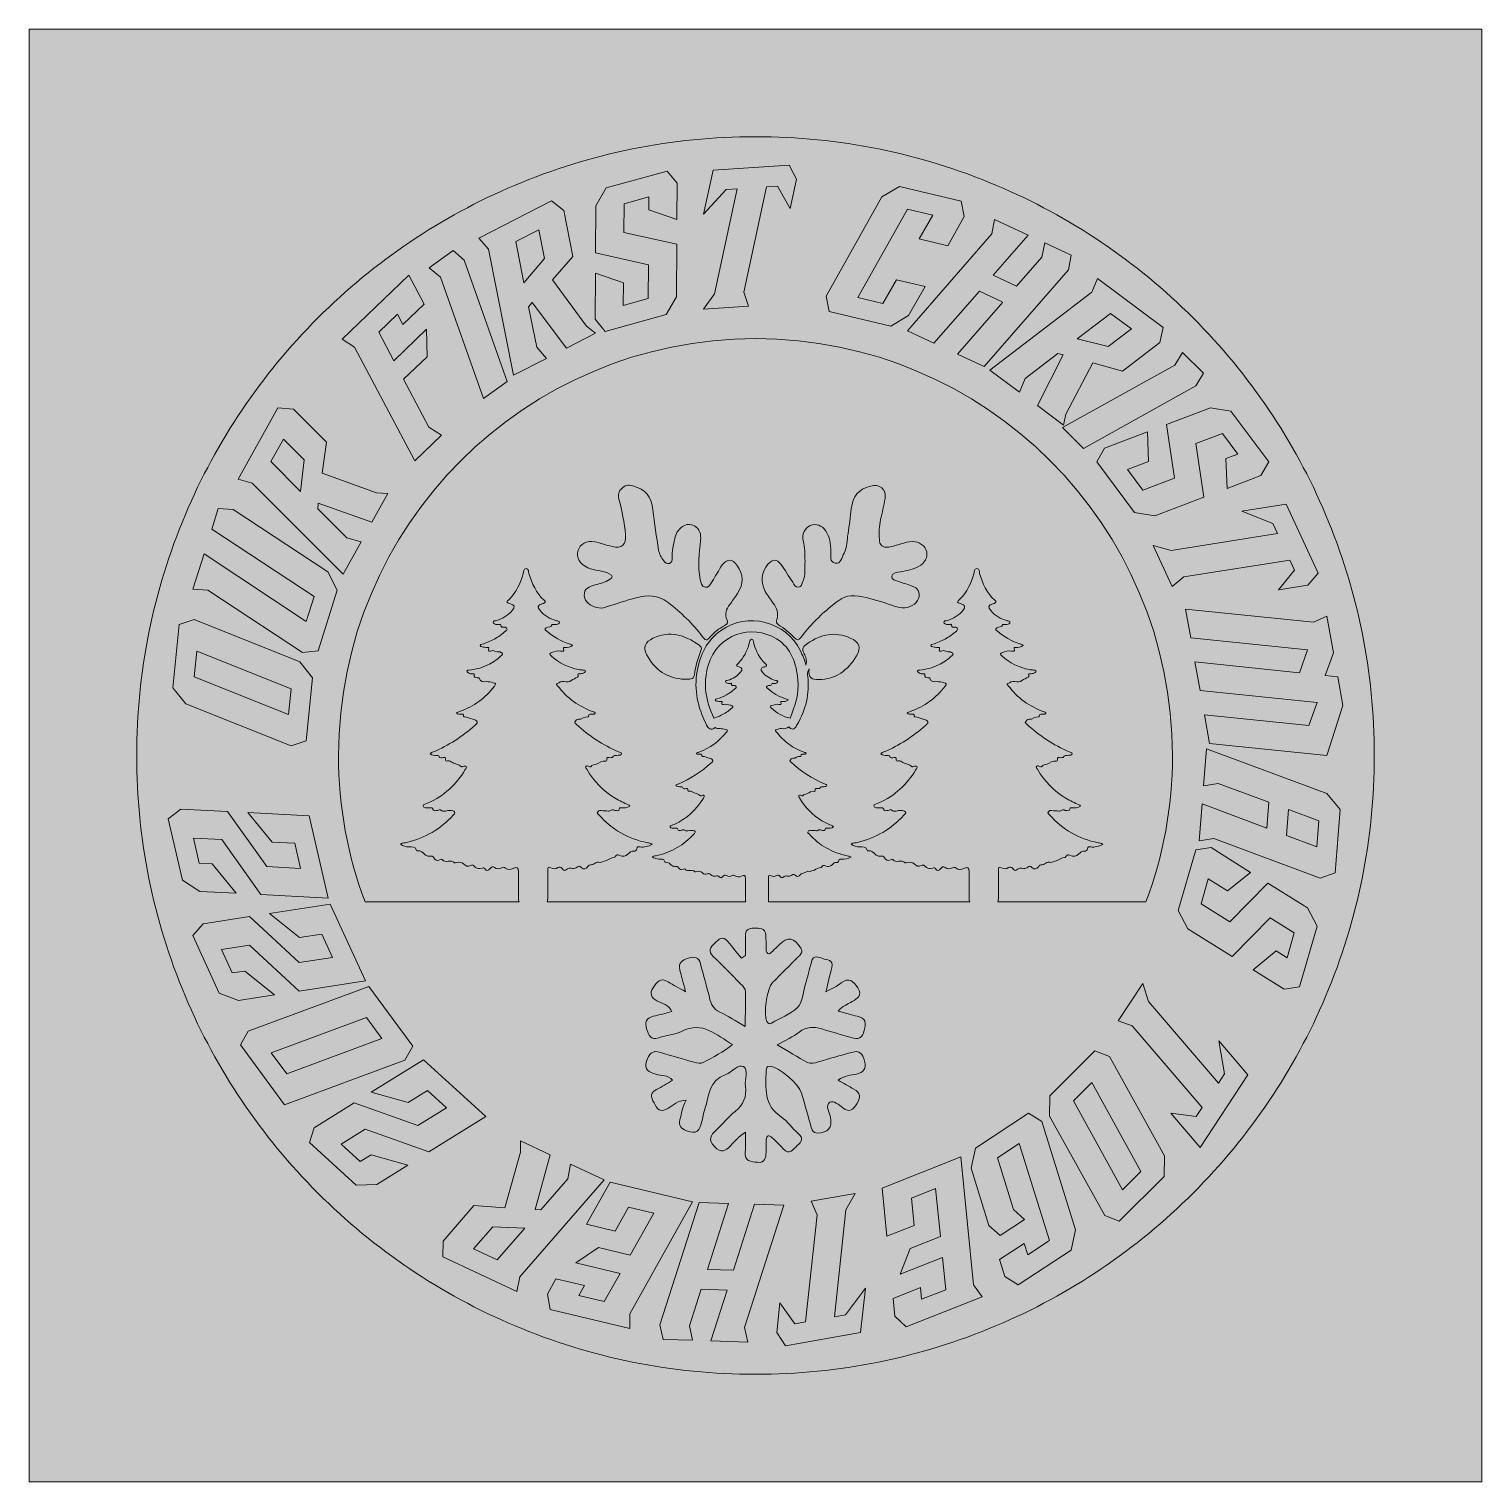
# Model space of a CAD drawing. Header units: inches. Extents: x 0 to 12, y -12 to 0.
import ezdxf

# ---------------------------------------------------------------- set-up
doc = ezdxf.new("R2010")
doc.units = ezdxf.units.IN
doc.header["$MEASUREMENT"] = 0
doc.layers.add('Layer 1', color=7, linetype='Continuous')

# ---------------------------------------------------------------- blocks, each defined once
blk = doc.blocks.new('block 3')
at = {"layer": 'Layer 1', "true_color": 0xffffff}
h = blk.add_hatch(color=7, dxfattribs=at)
h.dxf.hatch_style = 2
edge = h.paths.add_edge_path()
edge.add_spline(control_points=[(10.709, -4.01), (10.452, -3.402), (10.083, -2.855), (9.614, -2.386), (9.145, -1.917), (8.598, -1.548), (7.99, -1.291), (7.359, -1.024), (6.69, -0.889), (6, -0.889), (5.31, -0.889), (4.641, -1.024), (4.01, -1.291), (3.402, -1.548), (2.855, -1.917), (2.386, -2.386), (1.917, -2.855), (1.548, -3.402), (1.291, -4.01), (1.024, -4.641), (0.889, -5.31), (0.889, -6), (0.889, -6.69), (1.024, -7.359), (1.291, -7.99), (1.548, -8.598), (1.917, -9.145), (2.386, -9.614), (2.855, -10.083), (3.402, -10.452), (4.01, -10.709), (4.641, -10.976), (5.31, -11.111), (6, -11.111), (6.69, -11.111), (7.359, -10.976), (7.99, -10.709), (8.598, -10.452), (9.145, -10.083), (9.614, -9.614), (10.083, -9.145), (10.452, -8.598), (10.709, -7.99), (10.976, -7.359), (11.111, -6.69), (11.111, -6), (11.111, -5.31), (10.976, -4.641), (10.709, -4.01)], knot_values=[0, 0, 0, 0, 1, 1, 1, 2, 2, 2, 3, 3, 3, 4, 4, 4, 5, 5, 5, 6, 6, 6, 7, 7, 7, 8, 8, 8, 9, 9, 9, 10, 10, 10, 11, 11, 11, 12, 12, 12, 13, 13, 13, 14, 14, 14, 15, 15, 15, 16, 16, 16, 16], degree=3, periodic=1)
edge = h.paths.add_edge_path()
edge.add_spline(control_points=[(5.865, -5.269), (5.891, -5.278), (5.895, -5.29), (5.877, -5.311), (5.85, -5.345), (5.814, -5.366), (5.773, -5.379), (5.765, -5.381), (5.75, -5.38), (5.751, -5.389), (5.752, -5.401), (5.767, -5.404), (5.778, -5.405), (5.783, -5.405), (5.788, -5.404), (5.794, -5.404), (5.796, -5.404), (5.801, -5.402), (5.801, -5.406), (5.8, -5.426), (5.814, -5.421), (5.826, -5.421), (5.834, -5.421), (5.838, -5.427), (5.841, -5.433), (5.845, -5.439), (5.837, -5.443), (5.833, -5.447), (5.811, -5.467), (5.787, -5.485), (5.76, -5.499), (5.735, -5.513), (5.708, -5.525), (5.68, -5.533), (5.675, -5.534), (5.666, -5.534), (5.666, -5.542), (5.667, -5.549), (5.675, -5.55), (5.681, -5.551), (5.691, -5.553), (5.701, -5.554), (5.712, -5.554), (5.72, -5.554), (5.728, -5.551), (5.723, -5.565), (5.718, -5.577), (5.728, -5.582), (5.735, -5.578), (5.755, -5.568), (5.772, -5.586), (5.791, -5.583), (5.798, -5.582), (5.808, -5.589), (5.812, -5.595), (5.816, -5.602), (5.805, -5.607), (5.8, -5.611), (5.776, -5.635), (5.747, -5.653), (5.717, -5.668), (5.697, -5.678), (5.677, -5.685), (5.656, -5.691), (5.588, -5.552), (5.565, -5.409), (5.609, -5.256), (5.685, -4.994), (5.972, -4.913), (6.173, -5.036), (6.299, -5.114), (6.337, -5.241), (6.35, -5.375), (6.362, -5.486), (6.328, -5.591), (6.285, -5.693), (6.227, -5.678), (6.175, -5.65), (6.131, -5.608), (6.12, -5.599), (6.118, -5.591), (6.134, -5.587), (6.153, -5.583), (6.172, -5.573), (6.193, -5.578), (6.204, -5.58), (6.217, -5.582), (6.21, -5.562), (6.207, -5.551), (6.216, -5.554), (6.221, -5.554), (6.238, -5.554), (6.255, -5.555), (6.27, -5.542), (6.268, -5.54), (6.268, -5.538), (6.267, -5.538), (6.26, -5.535), (6.254, -5.533), (6.248, -5.531), (6.192, -5.514), (6.143, -5.485), (6.101, -5.447), (6.095, -5.441), (6.083, -5.436), (6.097, -5.426), (6.11, -5.418), (6.133, -5.427), (6.137, -5.404), (6.137, -5.403), (6.143, -5.404), (6.146, -5.404), (6.152, -5.404), (6.158, -5.405), (6.164, -5.404), (6.172, -5.402), (6.184, -5.399), (6.184, -5.389), (6.183, -5.38), (6.172, -5.381), (6.165, -5.38), (6.123, -5.368), (6.087, -5.346), (6.058, -5.313), (6.038, -5.291), (6.042, -5.279), (6.07, -5.269), (6.073, -5.268), (6.076, -5.269), (6.079, -5.268), (6.093, -5.263), (6.096, -5.256), (6.084, -5.246), (6.032, -5.199), (6.005, -5.138), (5.985, -5.072), (5.982, -5.06), (5.985, -5.04), (5.968, -5.04), (5.949, -5.04), (5.952, -5.061), (5.948, -5.073), (5.93, -5.135), (5.905, -5.193), (5.857, -5.239), (5.836, -5.26), (5.836, -5.26), (5.865, -5.269)], knot_values=[0, 0, 0, 0, 1, 1, 1, 2, 2, 2, 3, 3, 3, 4, 4, 4, 5, 5, 5, 6, 6, 6, 7, 7, 7, 8, 8, 8, 9, 9, 9, 10, 10, 10, 11, 11, 11, 12, 12, 12, 13, 13, 13, 14, 14, 14, 15, 15, 15, 16, 16, 16, 17, 17, 17, 18, 18, 18, 19, 19, 19, 20, 20, 20, 21, 21, 21, 22, 22, 22, 23, 23, 23, 24, 24, 24, 25, 25, 25, 26, 26, 26, 27, 27, 27, 28, 28, 28, 29, 29, 29, 30, 30, 30, 31, 31, 31, 32, 32, 32, 33, 33, 33, 34, 34, 34, 35, 35, 35, 36, 36, 36, 37, 37, 37, 38, 38, 38, 39, 39, 39, 40, 40, 40, 41, 41, 41, 42, 42, 42, 43, 43, 43, 44, 44, 44, 45, 45, 45, 46, 46, 46, 47, 47, 47, 48, 48, 48, 49, 49, 49, 49], degree=3, periodic=1)
edge = h.paths.add_edge_path()
edge.add_spline(control_points=[(9.225, -7.208), (9.225, -7.208), (8.002, -7.208), (8.002, -7.208), (8.005, -7.199), (8.006, -7.187), (8.007, -7.172), (8.007, -7.097), (8.007, -7.022), (8.007, -6.947), (8.006, -6.929), (8.006, -6.913), (8.032, -6.928), (8.05, -6.938), (8.072, -6.938), (8.089, -6.926), (8.106, -6.916), (8.114, -6.921), (8.125, -6.934), (8.132, -6.943), (8.145, -6.958), (8.154, -6.947), (8.173, -6.924), (8.193, -6.932), (8.214, -6.933), (8.227, -6.934), (8.239, -6.93), (8.249, -6.922), (8.261, -6.912), (8.27, -6.912), (8.283, -6.924), (8.306, -6.944), (8.321, -6.941), (8.339, -6.916), (8.344, -6.908), (8.348, -6.904), (8.358, -6.904), (8.387, -6.904), (8.406, -6.872), (8.44, -6.883), (8.447, -6.885), (8.469, -6.874), (8.484, -6.869), (8.508, -6.861), (8.528, -6.841), (8.557, -6.843), (8.559, -6.843), (8.563, -6.838), (8.564, -6.835), (8.572, -6.816), (8.585, -6.819), (8.599, -6.825), (8.625, -6.837), (8.651, -6.833), (8.67, -6.813), (8.685, -6.799), (8.695, -6.785), (8.719, -6.79), (8.729, -6.792), (8.739, -6.782), (8.741, -6.771), (8.744, -6.751), (8.754, -6.753), (8.769, -6.755), (8.803, -6.759), (8.835, -6.751), (8.868, -6.734), (8.853, -6.722), (8.841, -6.723), (8.829, -6.721), (8.67, -6.688), (8.537, -6.611), (8.429, -6.491), (8.423, -6.484), (8.409, -6.478), (8.419, -6.465), (8.426, -6.456), (8.435, -6.45), (8.448, -6.455), (8.467, -6.461), (8.488, -6.45), (8.507, -6.46), (8.51, -6.462), (8.517, -6.46), (8.52, -6.457), (8.532, -6.444), (8.544, -6.449), (8.559, -6.453), (8.572, -6.456), (8.595, -6.463), (8.597, -6.444), (8.599, -6.427), (8.605, -6.431), (8.613, -6.432), (8.638, -6.433), (8.662, -6.433), (8.683, -6.418), (8.682, -6.411), (8.677, -6.409), (8.673, -6.407), (8.635, -6.392), (8.598, -6.375), (8.563, -6.353), (8.465, -6.293), (8.386, -6.214), (8.329, -6.114), (8.325, -6.107), (8.313, -6.099), (8.323, -6.089), (8.331, -6.082), (8.339, -6.087), (8.347, -6.091), (8.352, -6.094), (8.36, -6.097), (8.363, -6.093), (8.373, -6.075), (8.392, -6.077), (8.408, -6.071), (8.433, -6.061), (8.454, -6.041), (8.485, -6.046), (8.49, -6.047), (8.495, -6.044), (8.494, -6.038), (8.488, -6.007), (8.509, -6.018), (8.524, -6.018), (8.529, -6.017), (8.539, -6.019), (8.54, -6.017), (8.549, -5.993), (8.571, -6.003), (8.587, -5.998), (8.598, -5.996), (8.614, -5.999), (8.615, -5.985), (8.616, -5.975), (8.6, -5.973), (8.591, -5.969), (8.462, -5.913), (8.345, -5.838), (8.242, -5.742), (8.237, -5.737), (8.223, -5.731), (8.231, -5.723), (8.239, -5.715), (8.242, -5.698), (8.26, -5.701), (8.289, -5.705), (8.309, -5.674), (8.338, -5.682), (8.339, -5.682), (8.343, -5.68), (8.343, -5.679), (8.343, -5.651), (8.364, -5.66), (8.379, -5.658), (8.386, -5.658), (8.397, -5.66), (8.398, -5.651), (8.4, -5.641), (8.388, -5.641), (8.382, -5.639), (8.324, -5.618), (8.269, -5.59), (8.219, -5.553), (8.169, -5.517), (8.125, -5.474), (8.088, -5.424), (8.084, -5.418), (8.072, -5.406), (8.084, -5.404), (8.104, -5.401), (8.12, -5.382), (8.143, -5.389), (8.188, -5.405), (8.216, -5.365), (8.252, -5.352), (8.257, -5.35), (8.259, -5.344), (8.257, -5.339), (8.254, -5.326), (8.258, -5.323), (8.271, -5.325), (8.28, -5.326), (8.29, -5.323), (8.299, -5.32), (8.307, -5.317), (8.317, -5.313), (8.317, -5.304), (8.317, -5.291), (8.304, -5.296), (8.297, -5.295), (8.286, -5.293), (8.275, -5.292), (8.263, -5.29), (8.176, -5.275), (8.1, -5.236), (8.035, -5.176), (8.021, -5.164), (8.019, -5.154), (8.039, -5.15), (8.064, -5.145), (8.087, -5.131), (8.114, -5.137), (8.128, -5.14), (8.145, -5.143), (8.136, -5.117), (8.131, -5.104), (8.143, -5.107), (8.15, -5.107), (8.171, -5.107), (8.193, -5.108), (8.211, -5.092), (8.209, -5.089), (8.208, -5.087), (8.207, -5.086), (8.199, -5.083), (8.191, -5.08), (8.183, -5.078), (8.113, -5.057), (8.051, -5.02), (7.997, -4.971), (7.99, -4.965), (7.975, -4.958), (7.993, -4.946), (8.009, -4.935), (8.038, -4.947), (8.043, -4.917), (8.043, -4.917), (8.05, -4.918), (8.054, -4.918), (8.062, -4.918), (8.07, -4.919), (8.077, -4.917), (8.088, -4.914), (8.102, -4.912), (8.102, -4.898), (8.102, -4.887), (8.087, -4.889), (8.079, -4.887), (8.025, -4.872), (7.98, -4.844), (7.943, -4.803), (7.918, -4.774), (7.922, -4.759), (7.959, -4.747), (7.962, -4.746), (7.966, -4.746), (7.97, -4.745), (7.987, -4.739), (7.991, -4.731), (7.976, -4.717), (7.91, -4.658), (7.876, -4.58), (7.851, -4.497), (7.847, -4.482), (7.85, -4.456), (7.829, -4.456), (7.805, -4.456), (7.809, -4.483), (7.804, -4.499), (7.781, -4.577), (7.749, -4.65), (7.689, -4.708), (7.662, -4.735), (7.661, -4.735), (7.698, -4.747), (7.732, -4.758), (7.737, -4.774), (7.715, -4.8), (7.679, -4.843), (7.634, -4.869), (7.582, -4.885), (7.572, -4.888), (7.554, -4.887), (7.555, -4.899), (7.556, -4.914), (7.574, -4.917), (7.589, -4.918), (7.595, -4.919), (7.602, -4.918), (7.608, -4.917), (7.612, -4.917), (7.618, -4.915), (7.618, -4.92), (7.617, -4.945), (7.634, -4.94), (7.649, -4.939), (7.659, -4.939), (7.665, -4.946), (7.669, -4.954), (7.673, -4.962), (7.664, -4.967), (7.659, -4.972), (7.63, -4.997), (7.6, -5.02), (7.566, -5.038), (7.534, -5.056), (7.5, -5.07), (7.464, -5.081), (7.458, -5.082), (7.446, -5.082), (7.447, -5.092), (7.448, -5.101), (7.458, -5.102), (7.465, -5.103), (7.478, -5.106), (7.492, -5.107), (7.505, -5.107), (7.515, -5.107), (7.525, -5.104), (7.519, -5.121), (7.512, -5.137), (7.526, -5.142), (7.534, -5.138), (7.56, -5.125), (7.581, -5.148), (7.605, -5.144), (7.613, -5.143), (7.627, -5.151), (7.631, -5.159), (7.636, -5.168), (7.623, -5.174), (7.617, -5.18), (7.586, -5.21), (7.55, -5.233), (7.511, -5.252), (7.462, -5.276), (7.41, -5.289), (7.356, -5.295), (7.35, -5.296), (7.341, -5.293), (7.339, -5.302), (7.337, -5.311), (7.346, -5.314), (7.352, -5.318), (7.363, -5.324), (7.375, -5.327), (7.388, -5.325), (7.395, -5.324), (7.402, -5.322), (7.399, -5.334), (7.394, -5.354), (7.41, -5.355), (7.422, -5.359), (7.428, -5.361), (7.438, -5.354), (7.44, -5.362), (7.448, -5.397), (7.477, -5.391), (7.5, -5.39), (7.52, -5.39), (7.537, -5.394), (7.557, -5.399), (7.581, -5.405), (7.579, -5.41), (7.566, -5.426), (7.491, -5.525), (7.395, -5.595), (7.278, -5.637), (7.27, -5.64), (7.258, -5.64), (7.252, -5.651), (7.264, -5.661), (7.277, -5.66), (7.289, -5.659), (7.3, -5.659), (7.313, -5.654), (7.31, -5.674), (7.309, -5.676), (7.314, -5.682), (7.317, -5.682), (7.342, -5.681), (7.363, -5.696), (7.386, -5.7), (7.405, -5.703), (7.417, -5.709), (7.423, -5.722), (7.429, -5.737), (7.412, -5.743), (7.404, -5.751), (7.303, -5.844), (7.187, -5.916), (7.061, -5.971), (7.052, -5.975), (7.041, -5.976), (7.036, -5.987), (7.052, -5.998), (7.069, -5.999), (7.086, -6), (7.094, -6), (7.107, -6.001), (7.107, -6.003), (7.113, -6.027), (7.13, -6.017), (7.144, -6.017), (7.155, -6.016), (7.166, -6.015), (7.162, -6.032), (7.159, -6.045), (7.167, -6.047), (7.177, -6.045), (7.189, -6.043), (7.198, -6.044), (7.208, -6.052), (7.234, -6.071), (7.271, -6.068), (7.293, -6.094), (7.295, -6.096), (7.302, -6.094), (7.307, -6.092), (7.315, -6.089), (7.325, -6.081), (7.332, -6.092), (7.339, -6.101), (7.33, -6.11), (7.325, -6.117), (7.251, -6.24), (7.15, -6.333), (7.019, -6.392), (7.003, -6.399), (6.972, -6.404), (6.976, -6.417), (6.981, -6.435), (7.01, -6.431), (7.029, -6.432), (7.038, -6.433), (7.051, -6.427), (7.055, -6.439), (7.063, -6.464), (7.081, -6.454), (7.097, -6.453), (7.105, -6.452), (7.115, -6.443), (7.121, -6.449), (7.147, -6.472), (7.176, -6.451), (7.203, -6.455), (7.216, -6.456), (7.23, -6.453), (7.238, -6.466), (7.246, -6.479), (7.232, -6.486), (7.225, -6.493), (7.121, -6.607), (6.994, -6.682), (6.843, -6.718), (6.826, -6.722), (6.808, -6.72), (6.79, -6.732), (6.811, -6.751), (6.836, -6.753), (6.859, -6.755), (6.884, -6.758), (6.913, -6.747), (6.922, -6.783), (6.923, -6.785), (6.927, -6.788), (6.929, -6.788), (6.961, -6.781), (6.976, -6.806), (6.997, -6.822), (7.008, -6.83), (7.021, -6.833), (7.035, -6.831), (7.049, -6.829), (7.057, -6.832), (7.065, -6.845), (7.076, -6.865), (7.094, -6.872), (7.116, -6.862), (7.122, -6.859), (7.129, -6.853), (7.134, -6.859), (7.161, -6.894), (7.209, -6.853), (7.236, -6.887), (7.238, -6.889), (7.248, -6.884), (7.255, -6.883), (7.276, -6.879), (7.299, -6.883), (7.311, -6.895), (7.33, -6.915), (7.347, -6.918), (7.369, -6.908), (7.38, -6.903), (7.387, -6.903), (7.396, -6.912), (7.415, -6.933), (7.439, -6.939), (7.466, -6.93), (7.475, -6.928), (7.481, -6.926), (7.488, -6.935), (7.502, -6.957), (7.517, -6.951), (7.531, -6.933), (7.54, -6.921), (7.55, -6.915), (7.566, -6.926), (7.585, -6.938), (7.607, -6.937), (7.626, -6.927), (7.638, -6.921), (7.646, -6.922), (7.657, -6.93), (7.677, -6.945), (7.699, -6.944), (7.721, -6.932), (7.749, -6.917), (7.764, -6.926), (7.764, -6.957), (7.765, -7.032), (7.764, -7.107), (7.765, -7.182), (7.765, -7.192), (7.766, -7.201), (7.769, -7.208), (7.769, -7.208), (6.106, -7.208), (6.106, -7.208), (6.107, -7.202), (6.108, -7.195), (6.108, -7.186), (6.108, -7.126), (6.108, -7.067), (6.108, -7.008), (6.108, -6.993), (6.107, -6.981), (6.128, -6.993), (6.143, -7.001), (6.16, -7), (6.174, -6.991), (6.186, -6.983), (6.193, -6.987), (6.202, -6.997), (6.207, -7.004), (6.218, -7.016), (6.225, -7.007), (6.24, -6.99), (6.256, -6.996), (6.272, -6.997), (6.283, -6.997), (6.292, -6.994), (6.3, -6.988), (6.31, -6.98), (6.316, -6.98), (6.327, -6.989), (6.345, -7.005), (6.357, -7.003), (6.371, -6.983), (6.375, -6.977), (6.378, -6.974), (6.386, -6.974), (6.409, -6.974), (6.424, -6.949), (6.451, -6.957), (6.456, -6.959), (6.474, -6.95), (6.486, -6.946), (6.505, -6.939), (6.52, -6.924), (6.543, -6.925), (6.545, -6.926), (6.548, -6.922), (6.549, -6.919), (6.555, -6.904), (6.565, -6.907), (6.576, -6.912), (6.597, -6.921), (6.618, -6.918), (6.633, -6.902), (6.644, -6.89), (6.652, -6.88), (6.671, -6.883), (6.679, -6.885), (6.687, -6.877), (6.688, -6.868), (6.691, -6.853), (6.699, -6.854), (6.711, -6.856), (6.738, -6.859), (6.763, -6.853), (6.789, -6.84), (6.777, -6.83), (6.767, -6.831), (6.758, -6.829), (6.633, -6.803), (6.527, -6.742), (6.442, -6.647), (6.437, -6.642), (6.427, -6.637), (6.434, -6.627), (6.439, -6.62), (6.447, -6.615), (6.457, -6.619), (6.472, -6.624), (6.488, -6.615), (6.503, -6.623), (6.506, -6.624), (6.512, -6.623), (6.514, -6.62), (6.524, -6.61), (6.533, -6.614), (6.545, -6.617), (6.555, -6.62), (6.573, -6.626), (6.575, -6.61), (6.576, -6.597), (6.581, -6.6), (6.588, -6.6), (6.607, -6.602), (6.626, -6.602), (6.643, -6.589), (6.642, -6.584), (6.638, -6.582), (6.635, -6.581), (6.605, -6.569), (6.576, -6.555), (6.548, -6.539), (6.471, -6.491), (6.408, -6.428), (6.363, -6.349), (6.36, -6.344), (6.351, -6.338), (6.359, -6.33), (6.365, -6.324), (6.371, -6.328), (6.377, -6.331), (6.381, -6.333), (6.388, -6.336), (6.39, -6.333), (6.398, -6.319), (6.413, -6.321), (6.426, -6.315), (6.445, -6.307), (6.462, -6.291), (6.486, -6.296), (6.49, -6.296), (6.494, -6.294), (6.493, -6.289), (6.488, -6.265), (6.506, -6.274), (6.517, -6.273), (6.521, -6.273), (6.529, -6.274), (6.529, -6.273), (6.537, -6.253), (6.554, -6.261), (6.567, -6.258), (6.575, -6.256), (6.589, -6.258), (6.589, -6.248), (6.59, -6.239), (6.577, -6.238), (6.57, -6.235), (6.468, -6.191), (6.376, -6.131), (6.294, -6.055), (6.29, -6.051), (6.279, -6.047), (6.286, -6.04), (6.292, -6.034), (6.294, -6.021), (6.309, -6.023), (6.331, -6.026), (6.347, -6.002), (6.37, -6.008), (6.371, -6.008), (6.374, -6.006), (6.374, -6.006), (6.374, -5.984), (6.391, -5.991), (6.402, -5.989), (6.408, -5.989), (6.416, -5.991), (6.418, -5.984), (6.419, -5.975), (6.41, -5.976), (6.405, -5.974), (6.359, -5.957), (6.315, -5.936), (6.276, -5.907), (6.236, -5.877), (6.202, -5.843), (6.172, -5.804), (6.169, -5.8), (6.16, -5.79), (6.169, -5.788), (6.185, -5.786), (6.197, -5.771), (6.216, -5.777), (6.239, -5.785), (6.256, -5.774), (6.274, -5.763), (6.277, -5.768), (6.281, -5.772), (6.288, -5.776), (6.319, -5.794), (6.332, -5.765), (6.344, -5.744), (6.415, -5.621), (6.45, -5.49), (6.431, -5.347), (6.429, -5.332), (6.425, -5.317), (6.443, -5.285), (6.434, -5.362), (6.468, -5.373), (6.522, -5.373), (6.666, -5.371), (6.762, -5.295), (6.834, -5.178), (6.877, -5.108), (6.858, -5.063), (6.783, -5.03), (6.655, -4.973), (6.54, -4.999), (6.429, -5.075), (6.397, -5.097), (6.378, -5.117), (6.402, -5.159), (6.416, -5.185), (6.426, -5.216), (6.416, -5.253), (6.407, -5.208), (6.388, -5.172), (6.371, -5.136), (6.255, -4.891), (5.93, -4.809), (5.712, -4.969), (5.599, -5.052), (5.541, -5.167), (5.518, -5.304), (5.491, -5.458), (5.523, -5.602), (5.592, -5.739), (5.603, -5.762), (5.619, -5.799), (5.657, -5.776), (5.661, -5.774), (5.664, -5.771), (5.667, -5.768), (5.676, -5.781), (5.693, -5.778), (5.708, -5.778), (5.723, -5.778), (5.737, -5.78), (5.753, -5.784), (5.772, -5.789), (5.77, -5.793), (5.76, -5.806), (5.7, -5.884), (5.625, -5.939), (5.533, -5.973), (5.526, -5.975), (5.517, -5.975), (5.512, -5.984), (5.522, -5.991), (5.532, -5.99), (5.541, -5.99), (5.55, -5.99), (5.56, -5.986), (5.558, -6.002), (5.557, -6.004), (5.561, -6.008), (5.563, -6.008), (5.583, -6.007), (5.6, -6.019), (5.618, -6.022), (5.633, -6.025), (5.642, -6.029), (5.647, -6.04), (5.652, -6.052), (5.639, -6.056), (5.632, -6.062), (5.552, -6.136), (5.461, -6.193), (5.361, -6.236), (5.354, -6.239), (5.345, -6.24), (5.341, -6.249), (5.354, -6.258), (5.368, -6.258), (5.381, -6.259), (5.387, -6.26), (5.397, -6.26), (5.398, -6.262), (5.402, -6.281), (5.416, -6.273), (5.427, -6.273), (5.435, -6.272), (5.444, -6.271), (5.441, -6.285), (5.439, -6.295), (5.445, -6.297), (5.453, -6.295), (5.462, -6.293), (5.469, -6.294), (5.477, -6.301), (5.498, -6.315), (5.527, -6.313), (5.545, -6.333), (5.546, -6.335), (5.552, -6.333), (5.555, -6.332), (5.562, -6.33), (5.569, -6.323), (5.575, -6.332), (5.581, -6.339), (5.574, -6.346), (5.57, -6.352), (5.511, -6.449), (5.431, -6.522), (5.328, -6.569), (5.315, -6.575), (5.291, -6.578), (5.294, -6.589), (5.298, -6.603), (5.32, -6.6), (5.336, -6.601), (5.343, -6.601), (5.353, -6.597), (5.356, -6.606), (5.363, -6.626), (5.377, -6.618), (5.389, -6.617), (5.396, -6.616), (5.404, -6.609), (5.409, -6.614), (5.429, -6.632), (5.452, -6.616), (5.473, -6.619), (5.483, -6.62), (5.494, -6.617), (5.501, -6.627), (5.507, -6.638), (5.496, -6.643), (5.491, -6.649), (5.408, -6.739), (5.308, -6.798), (5.189, -6.826), (5.176, -6.83), (5.161, -6.829), (5.147, -6.837), (5.163, -6.853), (5.183, -6.854), (5.202, -6.856), (5.221, -6.858), (5.244, -6.85), (5.251, -6.878), (5.252, -6.88), (5.255, -6.882), (5.257, -6.882), (5.282, -6.877), (5.294, -6.897), (5.31, -6.909), (5.319, -6.915), (5.33, -6.917), (5.341, -6.916), (5.351, -6.914), (5.358, -6.917), (5.364, -6.927), (5.373, -6.943), (5.387, -6.948), (5.404, -6.94), (5.409, -6.938), (5.415, -6.933), (5.419, -6.938), (5.44, -6.966), (5.478, -6.933), (5.5, -6.96), (5.501, -6.962), (5.509, -6.958), (5.514, -6.957), (5.531, -6.954), (5.549, -6.957), (5.559, -6.967), (5.573, -6.983), (5.587, -6.985), (5.604, -6.977), (5.613, -6.973), (5.618, -6.973), (5.626, -6.98), (5.641, -6.997), (5.66, -7.001), (5.681, -6.994), (5.688, -6.992), (5.693, -6.991), (5.698, -6.999), (5.71, -7.016), (5.721, -7.011), (5.732, -6.997), (5.74, -6.987), (5.747, -6.983), (5.76, -6.991), (5.775, -7.001), (5.792, -7), (5.808, -6.992), (5.817, -6.987), (5.823, -6.988), (5.832, -6.994), (5.848, -7.006), (5.865, -7.005), (5.883, -6.996), (5.905, -6.984), (5.917, -6.991), (5.917, -7.016), (5.917, -7.075), (5.917, -7.134), (5.917, -7.193), (5.917, -7.199), (5.918, -7.204), (5.919, -7.208), (5.919, -7.208), (4.28, -7.208), (4.28, -7.208), (4.283, -7.199), (4.284, -7.187), (4.284, -7.172), (4.284, -7.097), (4.285, -7.022), (4.284, -6.947), (4.284, -6.929), (4.283, -6.913), (4.31, -6.928), (4.328, -6.938), (4.349, -6.938), (4.367, -6.926), (4.383, -6.916), (4.392, -6.921), (4.402, -6.934), (4.41, -6.943), (4.423, -6.958), (4.432, -6.947), (4.451, -6.924), (4.471, -6.932), (4.492, -6.933), (4.505, -6.934), (4.517, -6.93), (4.527, -6.922), (4.539, -6.912), (4.548, -6.912), (4.561, -6.924), (4.584, -6.944), (4.599, -6.941), (4.616, -6.916), (4.622, -6.908), (4.626, -6.904), (4.636, -6.904), (4.664, -6.904), (4.684, -6.872), (4.718, -6.883), (4.725, -6.885), (4.747, -6.874), (4.762, -6.869), (4.786, -6.861), (4.806, -6.841), (4.834, -6.843), (4.837, -6.843), (4.84, -6.838), (4.842, -6.835), (4.849, -6.816), (4.862, -6.819), (4.877, -6.825), (4.903, -6.837), (4.929, -6.833), (4.948, -6.813), (4.962, -6.799), (4.973, -6.785), (4.997, -6.79), (5.007, -6.792), (5.017, -6.782), (5.019, -6.771), (5.021, -6.751), (5.032, -6.753), (5.047, -6.755), (5.081, -6.759), (5.113, -6.751), (5.146, -6.734), (5.131, -6.722), (5.118, -6.723), (5.107, -6.721), (4.948, -6.688), (4.815, -6.611), (4.706, -6.491), (4.7, -6.484), (4.687, -6.478), (4.697, -6.465), (4.704, -6.456), (4.713, -6.45), (4.726, -6.455), (4.745, -6.461), (4.766, -6.45), (4.785, -6.46), (4.788, -6.462), (4.795, -6.46), (4.798, -6.457), (4.81, -6.444), (4.822, -6.449), (4.837, -6.453), (4.85, -6.456), (4.873, -6.463), (4.875, -6.444), (4.877, -6.427), (4.882, -6.431), (4.891, -6.432), (4.916, -6.433), (4.94, -6.433), (4.961, -6.418), (4.959, -6.411), (4.955, -6.409), (4.951, -6.407), (4.913, -6.392), (4.876, -6.375), (4.841, -6.353), (4.743, -6.293), (4.664, -6.214), (4.606, -6.114), (4.602, -6.107), (4.591, -6.099), (4.601, -6.089), (4.609, -6.082), (4.617, -6.087), (4.625, -6.091), (4.63, -6.094), (4.638, -6.097), (4.64, -6.093), (4.651, -6.075), (4.67, -6.077), (4.686, -6.071), (4.711, -6.061), (4.732, -6.041), (4.763, -6.046), (4.768, -6.047), (4.773, -6.044), (4.772, -6.038), (4.765, -6.007), (4.787, -6.018), (4.801, -6.018), (4.807, -6.017), (4.817, -6.019), (4.817, -6.017), (4.827, -5.993), (4.848, -6.003), (4.865, -5.998), (4.876, -5.996), (4.892, -5.999), (4.893, -5.985), (4.894, -5.975), (4.878, -5.973), (4.869, -5.969), (4.74, -5.913), (4.623, -5.838), (4.52, -5.742), (4.515, -5.737), (4.501, -5.731), (4.509, -5.723), (4.517, -5.715), (4.52, -5.698), (4.538, -5.701), (4.566, -5.705), (4.586, -5.674), (4.616, -5.682), (4.617, -5.682), (4.62, -5.68), (4.62, -5.679), (4.621, -5.651), (4.642, -5.66), (4.657, -5.658), (4.664, -5.658), (4.674, -5.66), (4.676, -5.651), (4.678, -5.641), (4.666, -5.641), (4.66, -5.639), (4.602, -5.618), (4.547, -5.59), (4.496, -5.553), (4.446, -5.517), (4.403, -5.474), (4.366, -5.424), (4.361, -5.418), (4.349, -5.406), (4.361, -5.404), (4.382, -5.401), (4.397, -5.382), (4.42, -5.389), (4.466, -5.405), (4.494, -5.365), (4.53, -5.352), (4.535, -5.35), (4.536, -5.344), (4.535, -5.339), (4.531, -5.326), (4.536, -5.323), (4.549, -5.325), (4.558, -5.326), (4.568, -5.323), (4.577, -5.32), (4.585, -5.317), (4.595, -5.313), (4.595, -5.304), (4.595, -5.291), (4.582, -5.296), (4.575, -5.295), (4.564, -5.293), (4.552, -5.292), (4.541, -5.29), (4.454, -5.275), (4.378, -5.236), (4.313, -5.176), (4.299, -5.164), (4.297, -5.154), (4.317, -5.15), (4.341, -5.145), (4.365, -5.131), (4.392, -5.137), (4.406, -5.14), (4.423, -5.143), (4.414, -5.117), (4.409, -5.104), (4.42, -5.107), (4.428, -5.107), (4.449, -5.107), (4.471, -5.108), (4.489, -5.092), (4.487, -5.089), (4.486, -5.087), (4.485, -5.086), (4.477, -5.083), (4.469, -5.08), (4.461, -5.078), (4.391, -5.057), (4.329, -5.02), (4.275, -4.971), (4.267, -4.965), (4.253, -4.958), (4.271, -4.946), (4.287, -4.935), (4.316, -4.947), (4.321, -4.917), (4.321, -4.917), (4.328, -4.918), (4.332, -4.918), (4.34, -4.918), (4.347, -4.919), (4.355, -4.917), (4.366, -4.914), (4.38, -4.912), (4.38, -4.898), (4.38, -4.887), (4.365, -4.889), (4.357, -4.887), (4.303, -4.872), (4.257, -4.844), (4.221, -4.803), (4.196, -4.774), (4.2, -4.759), (4.236, -4.747), (4.24, -4.746), (4.244, -4.746), (4.248, -4.745), (4.265, -4.739), (4.269, -4.731), (4.254, -4.717), (4.188, -4.658), (4.154, -4.58), (4.129, -4.497), (4.124, -4.482), (4.128, -4.456), (4.106, -4.456), (4.083, -4.456), (4.087, -4.483), (4.082, -4.499), (4.058, -4.577), (4.027, -4.65), (3.967, -4.708), (3.94, -4.735), (3.939, -4.735), (3.976, -4.747), (4.01, -4.758), (4.015, -4.774), (3.992, -4.8), (3.957, -4.843), (3.912, -4.869), (3.86, -4.885), (3.85, -4.888), (3.832, -4.887), (3.833, -4.899), (3.834, -4.914), (3.852, -4.917), (3.866, -4.918), (3.873, -4.919), (3.88, -4.918), (3.886, -4.917), (3.89, -4.917), (3.896, -4.915), (3.896, -4.92), (3.895, -4.945), (3.912, -4.94), (3.927, -4.939), (3.937, -4.939), (3.943, -4.946), (3.947, -4.954), (3.951, -4.962), (3.942, -4.967), (3.936, -4.972), (3.908, -4.997), (3.878, -5.02), (3.844, -5.038), (3.812, -5.056), (3.777, -5.07), (3.742, -5.081), (3.735, -5.082), (3.724, -5.082), (3.725, -5.092), (3.726, -5.101), (3.736, -5.102), (3.743, -5.103), (3.756, -5.106), (3.769, -5.107), (3.782, -5.107), (3.793, -5.107), (3.803, -5.104), (3.796, -5.121), (3.79, -5.137), (3.803, -5.142), (3.812, -5.138), (3.838, -5.125), (3.859, -5.148), (3.883, -5.144), (3.891, -5.143), (3.905, -5.151), (3.909, -5.159), (3.914, -5.168), (3.901, -5.174), (3.895, -5.18), (3.864, -5.21), (3.828, -5.233), (3.789, -5.252), (3.74, -5.276), (3.688, -5.289), (3.634, -5.295), (3.628, -5.296), (3.618, -5.293), (3.617, -5.302), (3.615, -5.311), (3.624, -5.314), (3.63, -5.318), (3.641, -5.324), (3.653, -5.327), (3.666, -5.325), (3.673, -5.324), (3.68, -5.322), (3.677, -5.334), (3.672, -5.354), (3.687, -5.355), (3.7, -5.359), (3.706, -5.361), (3.716, -5.354), (3.718, -5.362), (3.726, -5.397), (3.755, -5.391), (3.777, -5.39), (3.797, -5.39), (3.815, -5.394), (3.834, -5.399), (3.859, -5.405), (3.856, -5.41), (3.844, -5.426), (3.768, -5.525), (3.673, -5.595), (3.556, -5.637), (3.547, -5.64), (3.536, -5.64), (3.53, -5.651), (3.542, -5.661), (3.555, -5.66), (3.567, -5.659), (3.578, -5.659), (3.591, -5.654), (3.587, -5.674), (3.587, -5.676), (3.592, -5.682), (3.595, -5.682), (3.62, -5.681), (3.641, -5.696), (3.664, -5.7), (3.682, -5.703), (3.695, -5.709), (3.701, -5.722), (3.707, -5.737), (3.69, -5.743), (3.682, -5.751), (3.58, -5.844), (3.465, -5.916), (3.339, -5.971), (3.33, -5.975), (3.319, -5.976), (3.314, -5.987), (3.33, -5.998), (3.347, -5.999), (3.364, -6), (3.371, -6), (3.384, -6.001), (3.385, -6.003), (3.391, -6.027), (3.408, -6.017), (3.422, -6.017), (3.433, -6.016), (3.444, -6.015), (3.44, -6.032), (3.437, -6.045), (3.445, -6.047), (3.455, -6.045), (3.466, -6.043), (3.475, -6.044), (3.486, -6.052), (3.512, -6.071), (3.548, -6.068), (3.571, -6.094), (3.573, -6.096), (3.58, -6.094), (3.584, -6.092), (3.593, -6.089), (3.602, -6.081), (3.61, -6.092), (3.617, -6.101), (3.608, -6.11), (3.603, -6.117), (3.529, -6.24), (3.428, -6.333), (3.296, -6.392), (3.281, -6.399), (3.25, -6.404), (3.254, -6.417), (3.259, -6.435), (3.287, -6.431), (3.307, -6.432), (3.316, -6.433), (3.329, -6.427), (3.332, -6.439), (3.341, -6.464), (3.359, -6.454), (3.375, -6.453), (3.383, -6.452), (3.393, -6.443), (3.399, -6.449), (3.425, -6.472), (3.453, -6.451), (3.48, -6.455), (3.493, -6.456), (3.507, -6.453), (3.515, -6.466), (3.524, -6.479), (3.51, -6.486), (3.503, -6.493), (3.399, -6.607), (3.272, -6.682), (3.121, -6.718), (3.104, -6.722), (3.086, -6.72), (3.068, -6.732), (3.089, -6.751), (3.113, -6.753), (3.137, -6.755), (3.162, -6.758), (3.19, -6.747), (3.2, -6.783), (3.201, -6.785), (3.205, -6.788), (3.207, -6.788), (3.239, -6.781), (3.254, -6.806), (3.275, -6.822), (3.286, -6.83), (3.299, -6.833), (3.313, -6.831), (3.326, -6.829), (3.335, -6.832), (3.342, -6.845), (3.354, -6.865), (3.371, -6.872), (3.393, -6.862), (3.399, -6.859), (3.406, -6.853), (3.412, -6.859), (3.439, -6.894), (3.486, -6.853), (3.514, -6.887), (3.516, -6.889), (3.526, -6.884), (3.533, -6.883), (3.553, -6.879), (3.577, -6.883), (3.589, -6.895), (3.608, -6.915), (3.625, -6.918), (3.647, -6.908), (3.658, -6.903), (3.665, -6.903), (3.673, -6.912), (3.692, -6.933), (3.717, -6.939), (3.744, -6.93), (3.753, -6.928), (3.759, -6.926), (3.765, -6.935), (3.78, -6.957), (3.795, -6.951), (3.808, -6.933), (3.818, -6.921), (3.828, -6.915), (3.844, -6.926), (3.863, -6.938), (3.884, -6.937), (3.904, -6.927), (3.916, -6.921), (3.924, -6.922), (3.935, -6.93), (3.955, -6.945), (3.977, -6.944), (3.999, -6.932), (4.027, -6.917), (4.042, -6.926), (4.042, -6.957), (4.042, -7.032), (4.042, -7.107), (4.043, -7.182), (4.043, -7.192), (4.044, -7.201), (4.047, -7.208), (4.047, -7.208), (2.775, -7.208), (2.775, -7.208), (2.633, -6.832), (2.556, -6.425), (2.556, -6), (2.556, -4.101), (4.101, -2.556), (6, -2.556), (7.899, -2.556), (9.444, -4.101), (9.444, -6), (9.444, -6.425), (9.367, -6.832), (9.225, -7.208)], knot_values=[0, 0, 0, 0, 1, 1, 1, 2, 2, 2, 3, 3, 3, 4, 4, 4, 5, 5, 5, 6, 6, 6, 7, 7, 7, 8, 8, 8, 9, 9, 9, 10, 10, 10, 11, 11, 11, 12, 12, 12, 13, 13, 13, 14, 14, 14, 15, 15, 15, 16, 16, 16, 17, 17, 17, 18, 18, 18, 19, 19, 19, 20, 20, 20, 21, 21, 21, 22, 22, 22, 23, 23, 23, 24, 24, 24, 25, 25, 25, 26, 26, 26, 27, 27, 27, 28, 28, 28, 29, 29, 29, 30, 30, 30, 31, 31, 31, 32, 32, 32, 33, 33, 33, 34, 34, 34, 35, 35, 35, 36, 36, 36, 37, 37, 37, 38, 38, 38, 39, 39, 39, 40, 40, 40, 41, 41, 41, 42, 42, 42, 43, 43, 43, 44, 44, 44, 45, 45, 45, 46, 46, 46, 47, 47, 47, 48, 48, 48, 49, 49, 49, 50, 50, 50, 51, 51, 51, 52, 52, 52, 53, 53, 53, 54, 54, 54, 55, 55, 55, 56, 56, 56, 57, 57, 57, 58, 58, 58, 59, 59, 59, 60, 60, 60, 61, 61, 61, 62, 62, 62, 63, 63, 63, 64, 64, 64, 65, 65, 65, 66, 66, 66, 67, 67, 67, 68, 68, 68, 69, 69, 69, 70, 70, 70, 71, 71, 71, 72, 72, 72, 73, 73, 73, 74, 74, 74, 75, 75, 75, 76, 76, 76, 77, 77, 77, 78, 78, 78, 79, 79, 79, 80, 80, 80, 81, 81, 81, 82, 82, 82, 83, 83, 83, 84, 84, 84, 85, 85, 85, 86, 86, 86, 87, 87, 87, 88, 88, 88, 89, 89, 89, 90, 90, 90, 91, 91, 91, 92, 92, 92, 93, 93, 93, 94, 94, 94, 95, 95, 95, 96, 96, 96, 97, 97, 97, 98, 98, 98, 99, 99, 99, 100, 100, 100, 101, 101, 101, 102, 102, 102, 103, 103, 103, 104, 104, 104, 105, 105, 105, 106, 106, 106, 107, 107, 107, 108, 108, 108, 109, 109, 109, 110, 110, 110, 111, 111, 111, 112, 112, 112, 113, 113, 113, 114, 114, 114, 115, 115, 115, 116, 116, 116, 117, 117, 117, 118, 118, 118, 119, 119, 119, 120, 120, 120, 121, 121, 121, 122, 122, 122, 123, 123, 123, 124, 124, 124, 125, 125, 125, 126, 126, 126, 127, 127, 127, 128, 128, 128, 129, 129, 129, 130, 130, 130, 131, 131, 131, 132, 132, 132, 133, 133, 133, 134, 134, 134, 135, 135, 135, 136, 136, 136, 137, 137, 137, 138, 138, 138, 139, 139, 139, 140, 140, 140, 141, 141, 141, 142, 142, 142, 143, 143, 143, 144, 144, 144, 145, 145, 145, 146, 146, 146, 147, 147, 147, 148, 148, 148, 149, 149, 149, 150, 150, 150, 151, 151, 151, 152, 152, 152, 153, 153, 153, 154, 154, 154, 155, 155, 155, 156, 156, 156, 157, 157, 157, 158, 158, 158, 159, 159, 159, 160, 160, 160, 161, 161, 161, 162, 162, 162, 163, 163, 163, 164, 164, 164, 165, 165, 165, 166, 166, 166, 167, 167, 167, 168, 168, 168, 169, 169, 169, 170, 170, 170, 171, 171, 171, 172, 172, 172, 173, 173, 173, 174, 174, 174, 175, 175, 175, 176, 176, 176, 177, 177, 177, 178, 178, 178, 179, 179, 179, 180, 180, 180, 181, 181, 181, 182, 182, 182, 183, 183, 183, 184, 184, 184, 185, 185, 185, 186, 186, 186, 187, 187, 187, 188, 188, 188, 189, 189, 189, 190, 190, 190, 191, 191, 191, 192, 192, 192, 193, 193, 193, 194, 194, 194, 195, 195, 195, 196, 196, 196, 197, 197, 197, 198, 198, 198, 199, 199, 199, 200, 200, 200, 201, 201, 201, 202, 202, 202, 203, 203, 203, 204, 204, 204, 205, 205, 205, 206, 206, 206, 207, 207, 207, 208, 208, 208, 209, 209, 209, 210, 210, 210, 211, 211, 211, 212, 212, 212, 213, 213, 213, 214, 214, 214, 215, 215, 215, 216, 216, 216, 217, 217, 217, 218, 218, 218, 219, 219, 219, 220, 220, 220, 221, 221, 221, 222, 222, 222, 223, 223, 223, 224, 224, 224, 225, 225, 225, 226, 226, 226, 227, 227, 227, 228, 228, 228, 229, 229, 229, 230, 230, 230, 231, 231, 231, 232, 232, 232, 233, 233, 233, 234, 234, 234, 235, 235, 235, 236, 236, 236, 237, 237, 237, 238, 238, 238, 239, 239, 239, 240, 240, 240, 241, 241, 241, 242, 242, 242, 243, 243, 243, 244, 244, 244, 245, 245, 245, 246, 246, 246, 247, 247, 247, 248, 248, 248, 249, 249, 249, 250, 250, 250, 251, 251, 251, 252, 252, 252, 253, 253, 253, 254, 254, 254, 255, 255, 255, 256, 256, 256, 257, 257, 257, 258, 258, 258, 259, 259, 259, 260, 260, 260, 261, 261, 261, 262, 262, 262, 263, 263, 263, 264, 264, 264, 265, 265, 265, 266, 266, 266, 267, 267, 267, 268, 268, 268, 269, 269, 269, 270, 270, 270, 271, 271, 271, 272, 272, 272, 273, 273, 273, 274, 274, 274, 275, 275, 275, 276, 276, 276, 277, 277, 277, 278, 278, 278, 279, 279, 279, 280, 280, 280, 281, 281, 281, 282, 282, 282, 283, 283, 283, 284, 284, 284, 285, 285, 285, 286, 286, 286, 287, 287, 287, 288, 288, 288, 289, 289, 289, 290, 290, 290, 291, 291, 291, 292, 292, 292, 293, 293, 293, 294, 294, 294, 295, 295, 295, 296, 296, 296, 297, 297, 297, 298, 298, 298, 299, 299, 299, 300, 300, 300, 301, 301, 301, 302, 302, 302, 303, 303, 303, 304, 304, 304, 305, 305, 305, 306, 306, 306, 307, 307, 307, 308, 308, 308, 309, 309, 309, 310, 310, 310, 311, 311, 311, 312, 312, 312, 313, 313, 313, 314, 314, 314, 315, 315, 315, 316, 316, 316, 317, 317, 317, 318, 318, 318, 319, 319, 319, 320, 320, 320, 321, 321, 321, 322, 322, 322, 323, 323, 323, 324, 324, 324, 325, 325, 325, 326, 326, 326, 327, 327, 327, 328, 328, 328, 329, 329, 329, 330, 330, 330, 331, 331, 331, 332, 332, 332, 333, 333, 333, 334, 334, 334, 335, 335, 335, 336, 336, 336, 337, 337, 337, 338, 338, 338, 339, 339, 339, 340, 340, 340, 341, 341, 341, 342, 342, 342, 343, 343, 343, 344, 344, 344, 345, 345, 345, 346, 346, 346, 347, 347, 347, 348, 348, 348, 349, 349, 349, 350, 350, 350, 351, 351, 351, 352, 352, 352, 353, 353, 353, 354, 354, 354, 355, 355, 355, 356, 356, 356, 357, 357, 357, 358, 358, 358, 359, 359, 359, 360, 360, 360, 361, 361, 361, 362, 362, 362, 363, 363, 363, 364, 364, 364, 365, 365, 365, 366, 366, 366, 367, 367, 367, 368, 368, 368, 369, 369, 369, 370, 370, 370, 371, 371, 371, 372, 372, 372, 373, 373, 373, 374, 374, 374, 375, 375, 375, 376, 376, 376, 377, 377, 377, 378, 378, 378, 379, 379, 379, 380, 380, 380, 381, 381, 381, 382, 382, 382, 383, 383, 383, 384, 384, 384, 385, 385, 385, 386, 386, 386, 387, 387, 387, 388, 388, 388, 389, 389, 389, 390, 390, 390, 391, 391, 391, 392, 392, 392, 393, 393, 393, 394, 394, 394, 395, 395, 395, 396, 396, 396, 397, 397, 397, 398, 398, 398, 399, 399, 399, 400, 400, 400, 401, 401, 401, 402, 402, 402, 403, 403, 403, 404, 404, 404, 405, 405, 405, 406, 406, 406, 407, 407, 407, 408, 408, 408, 409, 409, 409, 410, 410, 410, 411, 411, 411, 412, 412, 412, 413, 413, 413, 414, 414, 414, 415, 415, 415, 416, 416, 416, 417, 417, 417, 418, 418, 418, 419, 419, 419, 420, 420, 420, 421, 421, 421, 422, 422, 422, 423, 423, 423, 424, 424, 424, 425, 425, 425, 426, 426, 426, 427, 427, 427, 428, 428, 428, 429, 429, 429, 430, 430, 430, 431, 431, 431, 432, 432, 432, 433, 433, 433, 434, 434, 434, 435, 435, 435, 436, 436, 436, 437, 437, 437, 438, 438, 438, 439, 439, 439, 440, 440, 440, 441, 441, 441, 442, 442, 442, 443, 443, 443, 444, 444, 444, 445, 445, 445, 446, 446, 446, 447, 447, 447, 448, 448, 448, 449, 449, 449, 450, 450, 450, 451, 451, 451, 452, 452, 452, 453, 453, 453, 454, 454, 454, 455, 455, 455, 456, 456, 456, 457, 457, 457, 458, 458, 458, 459, 459, 459, 460, 460, 460, 461, 461, 461, 462, 462, 462, 463, 463, 463, 464, 464, 464, 465, 465, 465, 466, 466, 466, 467, 467, 467, 468, 468, 468, 469, 469, 469, 470, 470, 470, 471, 471, 471, 472, 472, 472, 473, 473, 473, 474, 474, 474, 475, 475, 475, 476, 476, 476, 477, 477, 477, 478, 478, 478, 479, 479, 479, 480, 480, 480, 481, 481, 481, 482, 482, 482, 483, 483, 483, 483], degree=3, periodic=1)
h = blk.add_hatch(color=7, dxfattribs=at)
h.dxf.hatch_style = 2
edge = h.paths.add_edge_path()
edge.add_spline(control_points=[(5.726, -4.426), (5.695, -4.47), (5.671, -4.518), (5.641, -4.563), (5.627, -4.584), (5.616, -4.617), (5.583, -4.61), (5.553, -4.603), (5.55, -4.572), (5.544, -4.545), (5.521, -4.437), (5.536, -4.33), (5.546, -4.223), (5.551, -4.174), (5.542, -4.129), (5.495, -4.103), (5.463, -4.086), (5.427, -4.088), (5.396, -4.109), (5.362, -4.134), (5.34, -4.167), (5.333, -4.209), (5.323, -4.262), (5.308, -4.314), (5.311, -4.369), (5.312, -4.386), (5.31, -4.405), (5.29, -4.413), (5.268, -4.422), (5.253, -4.406), (5.242, -4.391), (5.222, -4.365), (5.205, -4.336), (5.2, -4.303), (5.183, -4.193), (5.165, -4.083), (5.152, -3.972), (5.139, -3.857), (5.097, -3.805), (4.986, -3.772), (4.949, -3.761), (4.919, -3.771), (4.896, -3.794), (4.872, -3.816), (4.862, -3.846), (4.872, -3.883), (4.896, -3.979), (4.918, -4.077), (4.926, -4.177), (4.932, -4.261), (4.898, -4.293), (4.816, -4.274), (4.767, -4.263), (4.72, -4.244), (4.672, -4.235), (4.607, -4.223), (4.549, -4.255), (4.535, -4.304), (4.516, -4.368), (4.548, -4.417), (4.616, -4.449), (4.673, -4.475), (4.737, -4.471), (4.792, -4.499), (4.824, -4.515), (4.824, -4.529), (4.794, -4.547), (4.757, -4.569), (4.716, -4.58), (4.676, -4.591), (4.629, -4.604), (4.581, -4.623), (4.586, -4.68), (4.591, -4.735), (4.638, -4.763), (4.688, -4.778), (4.712, -4.785), (4.738, -4.783), (4.762, -4.775), (4.846, -4.749), (4.93, -4.718), (5.015, -4.697), (5.106, -4.673), (5.195, -4.672), (5.278, -4.736), (5.385, -4.819), (5.482, -4.911), (5.563, -5.02), (5.583, -5.048), (5.599, -5.055), (5.624, -5.024), (5.656, -4.983), (5.698, -4.952), (5.744, -4.927), (5.762, -4.917), (5.777, -4.905), (5.765, -4.881), (5.741, -4.833), (5.759, -4.792), (5.787, -4.753), (5.809, -4.723), (5.83, -4.694), (5.85, -4.663), (5.905, -4.577), (5.904, -4.511), (5.846, -4.428), (5.81, -4.375), (5.763, -4.373), (5.726, -4.426)], knot_values=[0, 0, 0, 0, 1, 1, 1, 2, 2, 2, 3, 3, 3, 4, 4, 4, 5, 5, 5, 6, 6, 6, 7, 7, 7, 8, 8, 8, 9, 9, 9, 10, 10, 10, 11, 11, 11, 12, 12, 12, 13, 13, 13, 14, 14, 14, 15, 15, 15, 16, 16, 16, 17, 17, 17, 18, 18, 18, 19, 19, 19, 20, 20, 20, 21, 21, 21, 22, 22, 22, 23, 23, 23, 24, 24, 24, 25, 25, 25, 26, 26, 26, 27, 27, 27, 28, 28, 28, 29, 29, 29, 30, 30, 30, 31, 31, 31, 32, 32, 32, 33, 33, 33, 34, 34, 34, 35, 35, 35, 36, 36, 36, 36], degree=3, periodic=1)
h = blk.add_hatch(color=7, dxfattribs=at)
h.dxf.hatch_style = 2
edge = h.paths.add_edge_path()
edge.add_spline(control_points=[(7.297, -4.232), (7.263, -4.232), (7.233, -4.244), (7.201, -4.253), (7.168, -4.262), (7.135, -4.272), (7.101, -4.278), (7.048, -4.286), (7.024, -4.265), (7.023, -4.213), (7.022, -4.159), (7.02, -4.105), (7.033, -4.052), (7.046, -3.994), (7.061, -3.936), (7.07, -3.878), (7.082, -3.8), (7.025, -3.753), (6.949, -3.775), (6.849, -3.803), (6.803, -3.858), (6.791, -3.962), (6.783, -4.031), (6.775, -4.099), (6.764, -4.167), (6.754, -4.222), (6.759, -4.279), (6.731, -4.33), (6.713, -4.364), (6.707, -4.421), (6.658, -4.412), (6.611, -4.403), (6.622, -4.35), (6.622, -4.313), (6.622, -4.252), (6.615, -4.193), (6.578, -4.143), (6.547, -4.1), (6.504, -4.081), (6.452, -4.1), (6.411, -4.114), (6.379, -4.178), (6.394, -4.226), (6.411, -4.281), (6.405, -4.337), (6.409, -4.396), (6.405, -4.449), (6.418, -4.508), (6.391, -4.562), (6.382, -4.581), (6.383, -4.608), (6.356, -4.611), (6.329, -4.613), (6.319, -4.588), (6.307, -4.569), (6.274, -4.519), (6.245, -4.467), (6.209, -4.42), (6.174, -4.375), (6.142, -4.378), (6.103, -4.42), (6.05, -4.479), (6.039, -4.577), (6.081, -4.646), (6.101, -4.678), (6.122, -4.711), (6.146, -4.741), (6.177, -4.782), (6.192, -4.825), (6.176, -4.876), (6.17, -4.893), (6.17, -4.909), (6.189, -4.92), (6.24, -4.949), (6.283, -4.986), (6.323, -5.029), (6.34, -5.048), (6.356, -5.05), (6.374, -5.026), (6.445, -4.929), (6.53, -4.846), (6.622, -4.77), (6.679, -4.721), (6.739, -4.674), (6.821, -4.681), (6.904, -4.688), (6.983, -4.713), (7.062, -4.737), (7.118, -4.754), (7.172, -4.784), (7.234, -4.78), (7.291, -4.777), (7.346, -4.733), (7.351, -4.687), (7.357, -4.634), (7.335, -4.611), (7.26, -4.589), (7.234, -4.581), (7.207, -4.576), (7.184, -4.564), (7.161, -4.552), (7.119, -4.549), (7.125, -4.519), (7.13, -4.494), (7.17, -4.486), (7.198, -4.482), (7.25, -4.475), (7.3, -4.462), (7.347, -4.439), (7.398, -4.414), (7.425, -4.361), (7.414, -4.317), (7.402, -4.267), (7.354, -4.233), (7.297, -4.232)], knot_values=[0, 0, 0, 0, 1, 1, 1, 2, 2, 2, 3, 3, 3, 4, 4, 4, 5, 5, 5, 6, 6, 6, 7, 7, 7, 8, 8, 8, 9, 9, 9, 10, 10, 10, 11, 11, 11, 12, 12, 12, 13, 13, 13, 14, 14, 14, 15, 15, 15, 16, 16, 16, 17, 17, 17, 18, 18, 18, 19, 19, 19, 20, 20, 20, 21, 21, 21, 22, 22, 22, 23, 23, 23, 24, 24, 24, 25, 25, 25, 26, 26, 26, 27, 27, 27, 28, 28, 28, 29, 29, 29, 30, 30, 30, 31, 31, 31, 32, 32, 32, 33, 33, 33, 34, 34, 34, 35, 35, 35, 36, 36, 36, 37, 37, 37, 38, 38, 38, 38], degree=3, periodic=1)
h = blk.add_hatch(color=7, dxfattribs=at)
h.dxf.hatch_style = 2
edge = h.paths.add_edge_path()
edge.add_spline(control_points=[(5.531, -5.087), (5.414, -5.004), (5.293, -4.966), (5.153, -5.032), (5.092, -5.061), (5.067, -5.106), (5.1, -5.166), (5.167, -5.291), (5.27, -5.366), (5.418, -5.37), (5.447, -5.367), (5.489, -5.38), (5.495, -5.333), (5.504, -5.264), (5.523, -5.198), (5.549, -5.134), (5.559, -5.11), (5.548, -5.099), (5.531, -5.087)], knot_values=[0, 0, 0, 0, 1, 1, 1, 2, 2, 2, 3, 3, 3, 4, 4, 4, 5, 5, 5, 6, 6, 6, 6], degree=3, periodic=1)
at = {"layer": 'Layer 1', "lineweight": 0}
for points, knots in [([(10.709, -4.01), (10.452, -3.402), (10.083, -2.855), (9.614, -2.386), (9.145, -1.917), (8.598, -1.548), (7.99, -1.291), (7.359, -1.024), (6.69, -0.889), (6, -0.889), (5.31, -0.889), (4.641, -1.024), (4.01, -1.291), (3.402, -1.548), (2.855, -1.917), (2.386, -2.386), (1.917, -2.855), (1.548, -3.402), (1.291, -4.01), (1.024, -4.641), (0.889, -5.31), (0.889, -6), (0.889, -6.69), (1.024, -7.359), (1.291, -7.99), (1.548, -8.598), (1.917, -9.145), (2.386, -9.614), (2.855, -10.083), (3.402, -10.452), (4.01, -10.709), (4.641, -10.976), (5.31, -11.111), (6, -11.111), (6.69, -11.111), (7.359, -10.976), (7.99, -10.709), (8.598, -10.452), (9.145, -10.083), (9.614, -9.614), (10.083, -9.145), (10.452, -8.598), (10.709, -7.99), (10.976, -7.359), (11.111, -6.69), (11.111, -6), (11.111, -5.31), (10.976, -4.641), (10.709, -4.01)], [0, 0, 0, 0, 1, 1, 1, 2, 2, 2, 3, 3, 3, 4, 4, 4, 5, 5, 5, 6, 6, 6, 7, 7, 7, 8, 8, 8, 9, 9, 9, 10, 10, 10, 11, 11, 11, 12, 12, 12, 13, 13, 13, 14, 14, 14, 15, 15, 15, 16, 16, 16, 16]), ([(9.225, -7.208), (9.225, -7.208), (8.002, -7.208), (8.002, -7.208), (8.005, -7.199), (8.006, -7.187), (8.007, -7.172), (8.007, -7.097), (8.007, -7.022), (8.007, -6.947), (8.006, -6.929), (8.006, -6.913), (8.032, -6.928), (8.05, -6.938), (8.072, -6.938), (8.089, -6.926), (8.106, -6.916), (8.114, -6.921), (8.125, -6.934), (8.132, -6.943), (8.145, -6.958), (8.154, -6.947), (8.173, -6.924), (8.193, -6.932), (8.214, -6.933), (8.227, -6.934), (8.239, -6.93), (8.249, -6.922), (8.261, -6.912), (8.27, -6.912), (8.283, -6.924), (8.306, -6.944), (8.321, -6.941), (8.339, -6.916), (8.344, -6.908), (8.348, -6.904), (8.358, -6.904), (8.387, -6.904), (8.406, -6.872), (8.44, -6.883), (8.447, -6.885), (8.469, -6.874), (8.484, -6.869), (8.508, -6.861), (8.528, -6.841), (8.557, -6.843), (8.559, -6.843), (8.563, -6.838), (8.564, -6.835), (8.572, -6.816), (8.585, -6.819), (8.599, -6.825), (8.625, -6.837), (8.651, -6.833), (8.67, -6.813), (8.685, -6.799), (8.695, -6.785), (8.719, -6.79), (8.729, -6.792), (8.739, -6.782), (8.741, -6.771), (8.744, -6.751), (8.754, -6.753), (8.769, -6.755), (8.803, -6.759), (8.835, -6.751), (8.868, -6.734), (8.853, -6.722), (8.841, -6.723), (8.829, -6.721), (8.67, -6.688), (8.537, -6.611), (8.429, -6.491), (8.423, -6.484), (8.409, -6.478), (8.419, -6.465), (8.426, -6.456), (8.435, -6.45), (8.448, -6.455), (8.467, -6.461), (8.488, -6.45), (8.507, -6.46), (8.51, -6.462), (8.517, -6.46), (8.52, -6.457), (8.532, -6.444), (8.544, -6.449), (8.559, -6.453), (8.572, -6.456), (8.595, -6.463), (8.597, -6.444), (8.599, -6.427), (8.605, -6.431), (8.613, -6.432), (8.638, -6.433), (8.662, -6.433), (8.683, -6.418), (8.682, -6.411), (8.677, -6.409), (8.673, -6.407), (8.635, -6.392), (8.598, -6.375), (8.563, -6.353), (8.465, -6.293), (8.386, -6.214), (8.329, -6.114), (8.325, -6.107), (8.313, -6.099), (8.323, -6.089), (8.331, -6.082), (8.339, -6.087), (8.347, -6.091), (8.352, -6.094), (8.36, -6.097), (8.363, -6.093), (8.373, -6.075), (8.392, -6.077), (8.408, -6.071), (8.433, -6.061), (8.454, -6.041), (8.485, -6.046), (8.49, -6.047), (8.495, -6.044), (8.494, -6.038), (8.488, -6.007), (8.509, -6.018), (8.524, -6.018), (8.529, -6.017), (8.539, -6.019), (8.54, -6.017), (8.549, -5.993), (8.571, -6.003), (8.587, -5.998), (8.598, -5.996), (8.614, -5.999), (8.615, -5.985), (8.616, -5.975), (8.6, -5.973), (8.591, -5.969), (8.462, -5.913), (8.345, -5.838), (8.242, -5.742), (8.237, -5.737), (8.223, -5.731), (8.231, -5.723), (8.239, -5.715), (8.242, -5.698), (8.26, -5.701), (8.289, -5.705), (8.309, -5.674), (8.338, -5.682), (8.339, -5.682), (8.343, -5.68), (8.343, -5.679), (8.343, -5.651), (8.364, -5.66), (8.379, -5.658), (8.386, -5.658), (8.397, -5.66), (8.398, -5.651), (8.4, -5.641), (8.388, -5.641), (8.382, -5.639), (8.324, -5.618), (8.269, -5.59), (8.219, -5.553), (8.169, -5.517), (8.125, -5.474), (8.088, -5.424), (8.084, -5.418), (8.072, -5.406), (8.084, -5.404), (8.104, -5.401), (8.12, -5.382), (8.143, -5.389), (8.188, -5.405), (8.216, -5.365), (8.252, -5.352), (8.257, -5.35), (8.259, -5.344), (8.257, -5.339), (8.254, -5.326), (8.258, -5.323), (8.271, -5.325), (8.28, -5.326), (8.29, -5.323), (8.299, -5.32), (8.307, -5.317), (8.317, -5.313), (8.317, -5.304), (8.317, -5.291), (8.304, -5.296), (8.297, -5.295), (8.286, -5.293), (8.275, -5.292), (8.263, -5.29), (8.176, -5.275), (8.1, -5.236), (8.035, -5.176), (8.021, -5.164), (8.019, -5.154), (8.039, -5.15), (8.064, -5.145), (8.087, -5.131), (8.114, -5.137), (8.128, -5.14), (8.145, -5.143), (8.136, -5.117), (8.131, -5.104), (8.143, -5.107), (8.15, -5.107), (8.171, -5.107), (8.193, -5.108), (8.211, -5.092), (8.209, -5.089), (8.208, -5.087), (8.207, -5.086), (8.199, -5.083), (8.191, -5.08), (8.183, -5.078), (8.113, -5.057), (8.051, -5.02), (7.997, -4.971), (7.99, -4.965), (7.975, -4.958), (7.993, -4.946), (8.009, -4.935), (8.038, -4.947), (8.043, -4.917), (8.043, -4.917), (8.05, -4.918), (8.054, -4.918), (8.062, -4.918), (8.07, -4.919), (8.077, -4.917), (8.088, -4.914), (8.102, -4.912), (8.102, -4.898), (8.102, -4.887), (8.087, -4.889), (8.079, -4.887), (8.025, -4.872), (7.98, -4.844), (7.943, -4.803), (7.918, -4.774), (7.922, -4.759), (7.959, -4.747), (7.962, -4.746), (7.966, -4.746), (7.97, -4.745), (7.987, -4.739), (7.991, -4.731), (7.976, -4.717), (7.91, -4.658), (7.876, -4.58), (7.851, -4.497), (7.847, -4.482), (7.85, -4.456), (7.829, -4.456), (7.805, -4.456), (7.809, -4.483), (7.804, -4.499), (7.781, -4.577), (7.749, -4.65), (7.689, -4.708), (7.662, -4.735), (7.661, -4.735), (7.698, -4.747), (7.732, -4.758), (7.737, -4.774), (7.715, -4.8), (7.679, -4.843), (7.634, -4.869), (7.582, -4.885), (7.572, -4.888), (7.554, -4.887), (7.555, -4.899), (7.556, -4.914), (7.574, -4.917), (7.589, -4.918), (7.595, -4.919), (7.602, -4.918), (7.608, -4.917), (7.612, -4.917), (7.618, -4.915), (7.618, -4.92), (7.617, -4.945), (7.634, -4.94), (7.649, -4.939), (7.659, -4.939), (7.665, -4.946), (7.669, -4.954), (7.673, -4.962), (7.664, -4.967), (7.659, -4.972), (7.63, -4.997), (7.6, -5.02), (7.566, -5.038), (7.534, -5.056), (7.5, -5.07), (7.464, -5.081), (7.458, -5.082), (7.446, -5.082), (7.447, -5.092), (7.448, -5.101), (7.458, -5.102), (7.465, -5.103), (7.478, -5.106), (7.492, -5.107), (7.505, -5.107), (7.515, -5.107), (7.525, -5.104), (7.519, -5.121), (7.512, -5.137), (7.526, -5.142), (7.534, -5.138), (7.56, -5.125), (7.581, -5.148), (7.605, -5.144), (7.613, -5.143), (7.627, -5.151), (7.631, -5.159), (7.636, -5.168), (7.623, -5.174), (7.617, -5.18), (7.586, -5.21), (7.55, -5.233), (7.511, -5.252), (7.462, -5.276), (7.41, -5.289), (7.356, -5.295), (7.35, -5.296), (7.341, -5.293), (7.339, -5.302), (7.337, -5.311), (7.346, -5.314), (7.352, -5.318), (7.363, -5.324), (7.375, -5.327), (7.388, -5.325), (7.395, -5.324), (7.402, -5.322), (7.399, -5.334), (7.394, -5.354), (7.41, -5.355), (7.422, -5.359), (7.428, -5.361), (7.438, -5.354), (7.44, -5.362), (7.448, -5.397), (7.477, -5.391), (7.5, -5.39), (7.52, -5.39), (7.537, -5.394), (7.557, -5.399), (7.581, -5.405), (7.579, -5.41), (7.566, -5.426), (7.491, -5.525), (7.395, -5.595), (7.278, -5.637), (7.27, -5.64), (7.258, -5.64), (7.252, -5.651), (7.264, -5.661), (7.277, -5.66), (7.289, -5.659), (7.3, -5.659), (7.313, -5.654), (7.31, -5.674), (7.309, -5.676), (7.314, -5.682), (7.317, -5.682), (7.342, -5.681), (7.363, -5.696), (7.386, -5.7), (7.405, -5.703), (7.417, -5.709), (7.423, -5.722), (7.429, -5.737), (7.412, -5.743), (7.404, -5.751), (7.303, -5.844), (7.187, -5.916), (7.061, -5.971), (7.052, -5.975), (7.041, -5.976), (7.036, -5.987), (7.052, -5.998), (7.069, -5.999), (7.086, -6), (7.094, -6), (7.107, -6.001), (7.107, -6.003), (7.113, -6.027), (7.13, -6.017), (7.144, -6.017), (7.155, -6.016), (7.166, -6.015), (7.162, -6.032), (7.159, -6.045), (7.167, -6.047), (7.177, -6.045), (7.189, -6.043), (7.198, -6.044), (7.208, -6.052), (7.234, -6.071), (7.271, -6.068), (7.293, -6.094), (7.295, -6.096), (7.302, -6.094), (7.307, -6.092), (7.315, -6.089), (7.325, -6.081), (7.332, -6.092), (7.339, -6.101), (7.33, -6.11), (7.325, -6.117), (7.251, -6.24), (7.15, -6.333), (7.019, -6.392), (7.003, -6.399), (6.972, -6.404), (6.976, -6.417), (6.981, -6.435), (7.01, -6.431), (7.029, -6.432), (7.038, -6.433), (7.051, -6.427), (7.055, -6.439), (7.063, -6.464), (7.081, -6.454), (7.097, -6.453), (7.105, -6.452), (7.115, -6.443), (7.121, -6.449), (7.147, -6.472), (7.176, -6.451), (7.203, -6.455), (7.216, -6.456), (7.23, -6.453), (7.238, -6.466), (7.246, -6.479), (7.232, -6.486), (7.225, -6.493), (7.121, -6.607), (6.994, -6.682), (6.843, -6.718), (6.826, -6.722), (6.808, -6.72), (6.79, -6.732), (6.811, -6.751), (6.836, -6.753), (6.859, -6.755), (6.884, -6.758), (6.913, -6.747), (6.922, -6.783), (6.923, -6.785), (6.927, -6.788), (6.929, -6.788), (6.961, -6.781), (6.976, -6.806), (6.997, -6.822), (7.008, -6.83), (7.021, -6.833), (7.035, -6.831), (7.049, -6.829), (7.057, -6.832), (7.065, -6.845), (7.076, -6.865), (7.094, -6.872), (7.116, -6.862), (7.122, -6.859), (7.129, -6.853), (7.134, -6.859), (7.161, -6.894), (7.209, -6.853), (7.236, -6.887), (7.238, -6.889), (7.248, -6.884), (7.255, -6.883), (7.276, -6.879), (7.299, -6.883), (7.311, -6.895), (7.33, -6.915), (7.347, -6.918), (7.369, -6.908), (7.38, -6.903), (7.387, -6.903), (7.396, -6.912), (7.415, -6.933), (7.439, -6.939), (7.466, -6.93), (7.475, -6.928), (7.481, -6.926), (7.488, -6.935), (7.502, -6.957), (7.517, -6.951), (7.531, -6.933), (7.54, -6.921), (7.55, -6.915), (7.566, -6.926), (7.585, -6.938), (7.607, -6.937), (7.626, -6.927), (7.638, -6.921), (7.646, -6.922), (7.657, -6.93), (7.677, -6.945), (7.699, -6.944), (7.721, -6.932), (7.749, -6.917), (7.764, -6.926), (7.764, -6.957), (7.765, -7.032), (7.764, -7.107), (7.765, -7.182), (7.765, -7.192), (7.766, -7.201), (7.769, -7.208), (7.769, -7.208), (6.106, -7.208), (6.106, -7.208), (6.107, -7.202), (6.108, -7.195), (6.108, -7.186), (6.108, -7.126), (6.108, -7.067), (6.108, -7.008), (6.108, -6.993), (6.107, -6.981), (6.128, -6.993), (6.143, -7.001), (6.16, -7), (6.174, -6.991), (6.186, -6.983), (6.193, -6.987), (6.202, -6.997), (6.207, -7.004), (6.218, -7.016), (6.225, -7.007), (6.24, -6.99), (6.256, -6.996), (6.272, -6.997), (6.283, -6.997), (6.292, -6.994), (6.3, -6.988), (6.31, -6.98), (6.316, -6.98), (6.327, -6.989), (6.345, -7.005), (6.357, -7.003), (6.371, -6.983), (6.375, -6.977), (6.378, -6.974), (6.386, -6.974), (6.409, -6.974), (6.424, -6.949), (6.451, -6.957), (6.456, -6.959), (6.474, -6.95), (6.486, -6.946), (6.505, -6.939), (6.52, -6.924), (6.543, -6.925), (6.545, -6.926), (6.548, -6.922), (6.549, -6.919), (6.555, -6.904), (6.565, -6.907), (6.576, -6.912), (6.597, -6.921), (6.618, -6.918), (6.633, -6.902), (6.644, -6.89), (6.652, -6.88), (6.671, -6.883), (6.679, -6.885), (6.687, -6.877), (6.688, -6.868), (6.691, -6.853), (6.699, -6.854), (6.711, -6.856), (6.738, -6.859), (6.763, -6.853), (6.789, -6.84), (6.777, -6.83), (6.767, -6.831), (6.758, -6.829), (6.633, -6.803), (6.527, -6.742), (6.442, -6.647), (6.437, -6.642), (6.427, -6.637), (6.434, -6.627), (6.439, -6.62), (6.447, -6.615), (6.457, -6.619), (6.472, -6.624), (6.488, -6.615), (6.503, -6.623), (6.506, -6.624), (6.512, -6.623), (6.514, -6.62), (6.524, -6.61), (6.533, -6.614), (6.545, -6.617), (6.555, -6.62), (6.573, -6.626), (6.575, -6.61), (6.576, -6.597), (6.581, -6.6), (6.588, -6.6), (6.607, -6.602), (6.626, -6.602), (6.643, -6.589), (6.642, -6.584), (6.638, -6.582), (6.635, -6.581), (6.605, -6.569), (6.576, -6.555), (6.548, -6.539), (6.471, -6.491), (6.408, -6.428), (6.363, -6.349), (6.36, -6.344), (6.351, -6.338), (6.359, -6.33), (6.365, -6.324), (6.371, -6.328), (6.377, -6.331), (6.381, -6.333), (6.388, -6.336), (6.39, -6.333), (6.398, -6.319), (6.413, -6.321), (6.426, -6.315), (6.445, -6.307), (6.462, -6.291), (6.486, -6.296), (6.49, -6.296), (6.494, -6.294), (6.493, -6.289), (6.488, -6.265), (6.506, -6.274), (6.517, -6.273), (6.521, -6.273), (6.529, -6.274), (6.529, -6.273), (6.537, -6.253), (6.554, -6.261), (6.567, -6.258), (6.575, -6.256), (6.589, -6.258), (6.589, -6.248), (6.59, -6.239), (6.577, -6.238), (6.57, -6.235), (6.468, -6.191), (6.376, -6.131), (6.294, -6.055), (6.29, -6.051), (6.279, -6.047), (6.286, -6.04), (6.292, -6.034), (6.294, -6.021), (6.309, -6.023), (6.331, -6.026), (6.347, -6.002), (6.37, -6.008), (6.371, -6.008), (6.374, -6.006), (6.374, -6.006), (6.374, -5.984), (6.391, -5.991), (6.402, -5.989), (6.408, -5.989), (6.416, -5.991), (6.418, -5.984), (6.419, -5.975), (6.41, -5.976), (6.405, -5.974), (6.359, -5.957), (6.315, -5.936), (6.276, -5.907), (6.236, -5.877), (6.202, -5.843), (6.172, -5.804), (6.169, -5.8), (6.16, -5.79), (6.169, -5.788), (6.185, -5.786), (6.197, -5.771), (6.216, -5.777), (6.239, -5.785), (6.256, -5.774), (6.274, -5.763), (6.277, -5.768), (6.281, -5.772), (6.288, -5.776), (6.319, -5.794), (6.332, -5.765), (6.344, -5.744), (6.415, -5.621), (6.45, -5.49), (6.431, -5.347), (6.429, -5.332), (6.425, -5.317), (6.443, -5.285), (6.434, -5.362), (6.468, -5.373), (6.522, -5.373), (6.666, -5.371), (6.762, -5.295), (6.834, -5.178), (6.877, -5.108), (6.858, -5.063), (6.783, -5.03), (6.655, -4.973), (6.54, -4.999), (6.429, -5.075), (6.397, -5.097), (6.378, -5.117), (6.402, -5.159), (6.416, -5.185), (6.426, -5.216), (6.416, -5.253), (6.407, -5.208), (6.388, -5.172), (6.371, -5.136), (6.255, -4.891), (5.93, -4.809), (5.712, -4.969), (5.599, -5.052), (5.541, -5.167), (5.518, -5.304), (5.491, -5.458), (5.523, -5.602), (5.592, -5.739), (5.603, -5.762), (5.619, -5.799), (5.657, -5.776), (5.661, -5.774), (5.664, -5.771), (5.667, -5.768), (5.676, -5.781), (5.693, -5.778), (5.708, -5.778), (5.723, -5.778), (5.737, -5.78), (5.753, -5.784), (5.772, -5.789), (5.77, -5.793), (5.76, -5.806), (5.7, -5.884), (5.625, -5.939), (5.533, -5.973), (5.526, -5.975), (5.517, -5.975), (5.512, -5.984), (5.522, -5.991), (5.532, -5.99), (5.541, -5.99), (5.55, -5.99), (5.56, -5.986), (5.558, -6.002), (5.557, -6.004), (5.561, -6.008), (5.563, -6.008), (5.583, -6.007), (5.6, -6.019), (5.618, -6.022), (5.633, -6.025), (5.642, -6.029), (5.647, -6.04), (5.652, -6.052), (5.639, -6.056), (5.632, -6.062), (5.552, -6.136), (5.461, -6.193), (5.361, -6.236), (5.354, -6.239), (5.345, -6.24), (5.341, -6.249), (5.354, -6.258), (5.368, -6.258), (5.381, -6.259), (5.387, -6.26), (5.397, -6.26), (5.398, -6.262), (5.402, -6.281), (5.416, -6.273), (5.427, -6.273), (5.435, -6.272), (5.444, -6.271), (5.441, -6.285), (5.439, -6.295), (5.445, -6.297), (5.453, -6.295), (5.462, -6.293), (5.469, -6.294), (5.477, -6.301), (5.498, -6.315), (5.527, -6.313), (5.545, -6.333), (5.546, -6.335), (5.552, -6.333), (5.555, -6.332), (5.562, -6.33), (5.569, -6.323), (5.575, -6.332), (5.581, -6.339), (5.574, -6.346), (5.57, -6.352), (5.511, -6.449), (5.431, -6.522), (5.328, -6.569), (5.315, -6.575), (5.291, -6.578), (5.294, -6.589), (5.298, -6.603), (5.32, -6.6), (5.336, -6.601), (5.343, -6.601), (5.353, -6.597), (5.356, -6.606), (5.363, -6.626), (5.377, -6.618), (5.389, -6.617), (5.396, -6.616), (5.404, -6.609), (5.409, -6.614), (5.429, -6.632), (5.452, -6.616), (5.473, -6.619), (5.483, -6.62), (5.494, -6.617), (5.501, -6.627), (5.507, -6.638), (5.496, -6.643), (5.491, -6.649), (5.408, -6.739), (5.308, -6.798), (5.189, -6.826), (5.176, -6.83), (5.161, -6.829), (5.147, -6.837), (5.163, -6.853), (5.183, -6.854), (5.202, -6.856), (5.221, -6.858), (5.244, -6.85), (5.251, -6.878), (5.252, -6.88), (5.255, -6.882), (5.257, -6.882), (5.282, -6.877), (5.294, -6.897), (5.31, -6.909), (5.319, -6.915), (5.33, -6.917), (5.341, -6.916), (5.351, -6.914), (5.358, -6.917), (5.364, -6.927), (5.373, -6.943), (5.387, -6.948), (5.404, -6.94), (5.409, -6.938), (5.415, -6.933), (5.419, -6.938), (5.44, -6.966), (5.478, -6.933), (5.5, -6.96), (5.501, -6.962), (5.509, -6.958), (5.514, -6.957), (5.531, -6.954), (5.549, -6.957), (5.559, -6.967), (5.573, -6.983), (5.587, -6.985), (5.604, -6.977), (5.613, -6.973), (5.618, -6.973), (5.626, -6.98), (5.641, -6.997), (5.66, -7.001), (5.681, -6.994), (5.688, -6.992), (5.693, -6.991), (5.698, -6.999), (5.71, -7.016), (5.721, -7.011), (5.732, -6.997), (5.74, -6.987), (5.747, -6.983), (5.76, -6.991), (5.775, -7.001), (5.792, -7), (5.808, -6.992), (5.817, -6.987), (5.823, -6.988), (5.832, -6.994), (5.848, -7.006), (5.865, -7.005), (5.883, -6.996), (5.905, -6.984), (5.917, -6.991), (5.917, -7.016), (5.917, -7.075), (5.917, -7.134), (5.917, -7.193), (5.917, -7.199), (5.918, -7.204), (5.919, -7.208), (5.919, -7.208), (4.28, -7.208), (4.28, -7.208), (4.283, -7.199), (4.284, -7.187), (4.284, -7.172), (4.284, -7.097), (4.285, -7.022), (4.284, -6.947), (4.284, -6.929), (4.283, -6.913), (4.31, -6.928), (4.328, -6.938), (4.349, -6.938), (4.367, -6.926), (4.383, -6.916), (4.392, -6.921), (4.402, -6.934), (4.41, -6.943), (4.423, -6.958), (4.432, -6.947), (4.451, -6.924), (4.471, -6.932), (4.492, -6.933), (4.505, -6.934), (4.517, -6.93), (4.527, -6.922), (4.539, -6.912), (4.548, -6.912), (4.561, -6.924), (4.584, -6.944), (4.599, -6.941), (4.616, -6.916), (4.622, -6.908), (4.626, -6.904), (4.636, -6.904), (4.664, -6.904), (4.684, -6.872), (4.718, -6.883), (4.725, -6.885), (4.747, -6.874), (4.762, -6.869), (4.786, -6.861), (4.806, -6.841), (4.834, -6.843), (4.837, -6.843), (4.84, -6.838), (4.842, -6.835), (4.849, -6.816), (4.862, -6.819), (4.877, -6.825), (4.903, -6.837), (4.929, -6.833), (4.948, -6.813), (4.962, -6.799), (4.973, -6.785), (4.997, -6.79), (5.007, -6.792), (5.017, -6.782), (5.019, -6.771), (5.021, -6.751), (5.032, -6.753), (5.047, -6.755), (5.081, -6.759), (5.113, -6.751), (5.146, -6.734), (5.131, -6.722), (5.118, -6.723), (5.107, -6.721), (4.948, -6.688), (4.815, -6.611), (4.706, -6.491), (4.7, -6.484), (4.687, -6.478), (4.697, -6.465), (4.704, -6.456), (4.713, -6.45), (4.726, -6.455), (4.745, -6.461), (4.766, -6.45), (4.785, -6.46), (4.788, -6.462), (4.795, -6.46), (4.798, -6.457), (4.81, -6.444), (4.822, -6.449), (4.837, -6.453), (4.85, -6.456), (4.873, -6.463), (4.875, -6.444), (4.877, -6.427), (4.882, -6.431), (4.891, -6.432), (4.916, -6.433), (4.94, -6.433), (4.961, -6.418), (4.959, -6.411), (4.955, -6.409), (4.951, -6.407), (4.913, -6.392), (4.876, -6.375), (4.841, -6.353), (4.743, -6.293), (4.664, -6.214), (4.606, -6.114), (4.602, -6.107), (4.591, -6.099), (4.601, -6.089), (4.609, -6.082), (4.617, -6.087), (4.625, -6.091), (4.63, -6.094), (4.638, -6.097), (4.64, -6.093), (4.651, -6.075), (4.67, -6.077), (4.686, -6.071), (4.711, -6.061), (4.732, -6.041), (4.763, -6.046), (4.768, -6.047), (4.773, -6.044), (4.772, -6.038), (4.765, -6.007), (4.787, -6.018), (4.801, -6.018), (4.807, -6.017), (4.817, -6.019), (4.817, -6.017), (4.827, -5.993), (4.848, -6.003), (4.865, -5.998), (4.876, -5.996), (4.892, -5.999), (4.893, -5.985), (4.894, -5.975), (4.878, -5.973), (4.869, -5.969), (4.74, -5.913), (4.623, -5.838), (4.52, -5.742), (4.515, -5.737), (4.501, -5.731), (4.509, -5.723), (4.517, -5.715), (4.52, -5.698), (4.538, -5.701), (4.566, -5.705), (4.586, -5.674), (4.616, -5.682), (4.617, -5.682), (4.62, -5.68), (4.62, -5.679), (4.621, -5.651), (4.642, -5.66), (4.657, -5.658), (4.664, -5.658), (4.674, -5.66), (4.676, -5.651), (4.678, -5.641), (4.666, -5.641), (4.66, -5.639), (4.602, -5.618), (4.547, -5.59), (4.496, -5.553), (4.446, -5.517), (4.403, -5.474), (4.366, -5.424), (4.361, -5.418), (4.349, -5.406), (4.361, -5.404), (4.382, -5.401), (4.397, -5.382), (4.42, -5.389), (4.466, -5.405), (4.494, -5.365), (4.53, -5.352), (4.535, -5.35), (4.536, -5.344), (4.535, -5.339), (4.531, -5.326), (4.536, -5.323), (4.549, -5.325), (4.558, -5.326), (4.568, -5.323), (4.577, -5.32), (4.585, -5.317), (4.595, -5.313), (4.595, -5.304), (4.595, -5.291), (4.582, -5.296), (4.575, -5.295), (4.564, -5.293), (4.552, -5.292), (4.541, -5.29), (4.454, -5.275), (4.378, -5.236), (4.313, -5.176), (4.299, -5.164), (4.297, -5.154), (4.317, -5.15), (4.341, -5.145), (4.365, -5.131), (4.392, -5.137), (4.406, -5.14), (4.423, -5.143), (4.414, -5.117), (4.409, -5.104), (4.42, -5.107), (4.428, -5.107), (4.449, -5.107), (4.471, -5.108), (4.489, -5.092), (4.487, -5.089), (4.486, -5.087), (4.485, -5.086), (4.477, -5.083), (4.469, -5.08), (4.461, -5.078), (4.391, -5.057), (4.329, -5.02), (4.275, -4.971), (4.267, -4.965), (4.253, -4.958), (4.271, -4.946), (4.287, -4.935), (4.316, -4.947), (4.321, -4.917), (4.321, -4.917), (4.328, -4.918), (4.332, -4.918), (4.34, -4.918), (4.347, -4.919), (4.355, -4.917), (4.366, -4.914), (4.38, -4.912), (4.38, -4.898), (4.38, -4.887), (4.365, -4.889), (4.357, -4.887), (4.303, -4.872), (4.257, -4.844), (4.221, -4.803), (4.196, -4.774), (4.2, -4.759), (4.236, -4.747), (4.24, -4.746), (4.244, -4.746), (4.248, -4.745), (4.265, -4.739), (4.269, -4.731), (4.254, -4.717), (4.188, -4.658), (4.154, -4.58), (4.129, -4.497), (4.124, -4.482), (4.128, -4.456), (4.106, -4.456), (4.083, -4.456), (4.087, -4.483), (4.082, -4.499), (4.058, -4.577), (4.027, -4.65), (3.967, -4.708), (3.94, -4.735), (3.939, -4.735), (3.976, -4.747), (4.01, -4.758), (4.015, -4.774), (3.992, -4.8), (3.957, -4.843), (3.912, -4.869), (3.86, -4.885), (3.85, -4.888), (3.832, -4.887), (3.833, -4.899), (3.834, -4.914), (3.852, -4.917), (3.866, -4.918), (3.873, -4.919), (3.88, -4.918), (3.886, -4.917), (3.89, -4.917), (3.896, -4.915), (3.896, -4.92), (3.895, -4.945), (3.912, -4.94), (3.927, -4.939), (3.937, -4.939), (3.943, -4.946), (3.947, -4.954), (3.951, -4.962), (3.942, -4.967), (3.936, -4.972), (3.908, -4.997), (3.878, -5.02), (3.844, -5.038), (3.812, -5.056), (3.777, -5.07), (3.742, -5.081), (3.735, -5.082), (3.724, -5.082), (3.725, -5.092), (3.726, -5.101), (3.736, -5.102), (3.743, -5.103), (3.756, -5.106), (3.769, -5.107), (3.782, -5.107), (3.793, -5.107), (3.803, -5.104), (3.796, -5.121), (3.79, -5.137), (3.803, -5.142), (3.812, -5.138), (3.838, -5.125), (3.859, -5.148), (3.883, -5.144), (3.891, -5.143), (3.905, -5.151), (3.909, -5.159), (3.914, -5.168), (3.901, -5.174), (3.895, -5.18), (3.864, -5.21), (3.828, -5.233), (3.789, -5.252), (3.74, -5.276), (3.688, -5.289), (3.634, -5.295), (3.628, -5.296), (3.618, -5.293), (3.617, -5.302), (3.615, -5.311), (3.624, -5.314), (3.63, -5.318), (3.641, -5.324), (3.653, -5.327), (3.666, -5.325), (3.673, -5.324), (3.68, -5.322), (3.677, -5.334), (3.672, -5.354), (3.687, -5.355), (3.7, -5.359), (3.706, -5.361), (3.716, -5.354), (3.718, -5.362), (3.726, -5.397), (3.755, -5.391), (3.777, -5.39), (3.797, -5.39), (3.815, -5.394), (3.834, -5.399), (3.859, -5.405), (3.856, -5.41), (3.844, -5.426), (3.768, -5.525), (3.673, -5.595), (3.556, -5.637), (3.547, -5.64), (3.536, -5.64), (3.53, -5.651), (3.542, -5.661), (3.555, -5.66), (3.567, -5.659), (3.578, -5.659), (3.591, -5.654), (3.587, -5.674), (3.587, -5.676), (3.592, -5.682), (3.595, -5.682), (3.62, -5.681), (3.641, -5.696), (3.664, -5.7), (3.682, -5.703), (3.695, -5.709), (3.701, -5.722), (3.707, -5.737), (3.69, -5.743), (3.682, -5.751), (3.58, -5.844), (3.465, -5.916), (3.339, -5.971), (3.33, -5.975), (3.319, -5.976), (3.314, -5.987), (3.33, -5.998), (3.347, -5.999), (3.364, -6), (3.371, -6), (3.384, -6.001), (3.385, -6.003), (3.391, -6.027), (3.408, -6.017), (3.422, -6.017), (3.433, -6.016), (3.444, -6.015), (3.44, -6.032), (3.437, -6.045), (3.445, -6.047), (3.455, -6.045), (3.466, -6.043), (3.475, -6.044), (3.486, -6.052), (3.512, -6.071), (3.548, -6.068), (3.571, -6.094), (3.573, -6.096), (3.58, -6.094), (3.584, -6.092), (3.593, -6.089), (3.602, -6.081), (3.61, -6.092), (3.617, -6.101), (3.608, -6.11), (3.603, -6.117), (3.529, -6.24), (3.428, -6.333), (3.296, -6.392), (3.281, -6.399), (3.25, -6.404), (3.254, -6.417), (3.259, -6.435), (3.287, -6.431), (3.307, -6.432), (3.316, -6.433), (3.329, -6.427), (3.332, -6.439), (3.341, -6.464), (3.359, -6.454), (3.375, -6.453), (3.383, -6.452), (3.393, -6.443), (3.399, -6.449), (3.425, -6.472), (3.453, -6.451), (3.48, -6.455), (3.493, -6.456), (3.507, -6.453), (3.515, -6.466), (3.524, -6.479), (3.51, -6.486), (3.503, -6.493), (3.399, -6.607), (3.272, -6.682), (3.121, -6.718), (3.104, -6.722), (3.086, -6.72), (3.068, -6.732), (3.089, -6.751), (3.113, -6.753), (3.137, -6.755), (3.162, -6.758), (3.19, -6.747), (3.2, -6.783), (3.201, -6.785), (3.205, -6.788), (3.207, -6.788), (3.239, -6.781), (3.254, -6.806), (3.275, -6.822), (3.286, -6.83), (3.299, -6.833), (3.313, -6.831), (3.326, -6.829), (3.335, -6.832), (3.342, -6.845), (3.354, -6.865), (3.371, -6.872), (3.393, -6.862), (3.399, -6.859), (3.406, -6.853), (3.412, -6.859), (3.439, -6.894), (3.486, -6.853), (3.514, -6.887), (3.516, -6.889), (3.526, -6.884), (3.533, -6.883), (3.553, -6.879), (3.577, -6.883), (3.589, -6.895), (3.608, -6.915), (3.625, -6.918), (3.647, -6.908), (3.658, -6.903), (3.665, -6.903), (3.673, -6.912), (3.692, -6.933), (3.717, -6.939), (3.744, -6.93), (3.753, -6.928), (3.759, -6.926), (3.765, -6.935), (3.78, -6.957), (3.795, -6.951), (3.808, -6.933), (3.818, -6.921), (3.828, -6.915), (3.844, -6.926), (3.863, -6.938), (3.884, -6.937), (3.904, -6.927), (3.916, -6.921), (3.924, -6.922), (3.935, -6.93), (3.955, -6.945), (3.977, -6.944), (3.999, -6.932), (4.027, -6.917), (4.042, -6.926), (4.042, -6.957), (4.042, -7.032), (4.042, -7.107), (4.043, -7.182), (4.043, -7.192), (4.044, -7.201), (4.047, -7.208), (4.047, -7.208), (2.775, -7.208), (2.775, -7.208), (2.633, -6.832), (2.556, -6.425), (2.556, -6), (2.556, -4.101), (4.101, -2.556), (6, -2.556), (7.899, -2.556), (9.444, -4.101), (9.444, -6), (9.444, -6.425), (9.367, -6.832), (9.225, -7.208)], [0, 0, 0, 0, 1, 1, 1, 2, 2, 2, 3, 3, 3, 4, 4, 4, 5, 5, 5, 6, 6, 6, 7, 7, 7, 8, 8, 8, 9, 9, 9, 10, 10, 10, 11, 11, 11, 12, 12, 12, 13, 13, 13, 14, 14, 14, 15, 15, 15, 16, 16, 16, 17, 17, 17, 18, 18, 18, 19, 19, 19, 20, 20, 20, 21, 21, 21, 22, 22, 22, 23, 23, 23, 24, 24, 24, 25, 25, 25, 26, 26, 26, 27, 27, 27, 28, 28, 28, 29, 29, 29, 30, 30, 30, 31, 31, 31, 32, 32, 32, 33, 33, 33, 34, 34, 34, 35, 35, 35, 36, 36, 36, 37, 37, 37, 38, 38, 38, 39, 39, 39, 40, 40, 40, 41, 41, 41, 42, 42, 42, 43, 43, 43, 44, 44, 44, 45, 45, 45, 46, 46, 46, 47, 47, 47, 48, 48, 48, 49, 49, 49, 50, 50, 50, 51, 51, 51, 52, 52, 52, 53, 53, 53, 54, 54, 54, 55, 55, 55, 56, 56, 56, 57, 57, 57, 58, 58, 58, 59, 59, 59, 60, 60, 60, 61, 61, 61, 62, 62, 62, 63, 63, 63, 64, 64, 64, 65, 65, 65, 66, 66, 66, 67, 67, 67, 68, 68, 68, 69, 69, 69, 70, 70, 70, 71, 71, 71, 72, 72, 72, 73, 73, 73, 74, 74, 74, 75, 75, 75, 76, 76, 76, 77, 77, 77, 78, 78, 78, 79, 79, 79, 80, 80, 80, 81, 81, 81, 82, 82, 82, 83, 83, 83, 84, 84, 84, 85, 85, 85, 86, 86, 86, 87, 87, 87, 88, 88, 88, 89, 89, 89, 90, 90, 90, 91, 91, 91, 92, 92, 92, 93, 93, 93, 94, 94, 94, 95, 95, 95, 96, 96, 96, 97, 97, 97, 98, 98, 98, 99, 99, 99, 100, 100, 100, 101, 101, 101, 102, 102, 102, 103, 103, 103, 104, 104, 104, 105, 105, 105, 106, 106, 106, 107, 107, 107, 108, 108, 108, 109, 109, 109, 110, 110, 110, 111, 111, 111, 112, 112, 112, 113, 113, 113, 114, 114, 114, 115, 115, 115, 116, 116, 116, 117, 117, 117, 118, 118, 118, 119, 119, 119, 120, 120, 120, 121, 121, 121, 122, 122, 122, 123, 123, 123, 124, 124, 124, 125, 125, 125, 126, 126, 126, 127, 127, 127, 128, 128, 128, 129, 129, 129, 130, 130, 130, 131, 131, 131, 132, 132, 132, 133, 133, 133, 134, 134, 134, 135, 135, 135, 136, 136, 136, 137, 137, 137, 138, 138, 138, 139, 139, 139, 140, 140, 140, 141, 141, 141, 142, 142, 142, 143, 143, 143, 144, 144, 144, 145, 145, 145, 146, 146, 146, 147, 147, 147, 148, 148, 148, 149, 149, 149, 150, 150, 150, 151, 151, 151, 152, 152, 152, 153, 153, 153, 154, 154, 154, 155, 155, 155, 156, 156, 156, 157, 157, 157, 158, 158, 158, 159, 159, 159, 160, 160, 160, 161, 161, 161, 162, 162, 162, 163, 163, 163, 164, 164, 164, 165, 165, 165, 166, 166, 166, 167, 167, 167, 168, 168, 168, 169, 169, 169, 170, 170, 170, 171, 171, 171, 172, 172, 172, 173, 173, 173, 174, 174, 174, 175, 175, 175, 176, 176, 176, 177, 177, 177, 178, 178, 178, 179, 179, 179, 180, 180, 180, 181, 181, 181, 182, 182, 182, 183, 183, 183, 184, 184, 184, 185, 185, 185, 186, 186, 186, 187, 187, 187, 188, 188, 188, 189, 189, 189, 190, 190, 190, 191, 191, 191, 192, 192, 192, 193, 193, 193, 194, 194, 194, 195, 195, 195, 196, 196, 196, 197, 197, 197, 198, 198, 198, 199, 199, 199, 200, 200, 200, 201, 201, 201, 202, 202, 202, 203, 203, 203, 204, 204, 204, 205, 205, 205, 206, 206, 206, 207, 207, 207, 208, 208, 208, 209, 209, 209, 210, 210, 210, 211, 211, 211, 212, 212, 212, 213, 213, 213, 214, 214, 214, 215, 215, 215, 216, 216, 216, 217, 217, 217, 218, 218, 218, 219, 219, 219, 220, 220, 220, 221, 221, 221, 222, 222, 222, 223, 223, 223, 224, 224, 224, 225, 225, 225, 226, 226, 226, 227, 227, 227, 228, 228, 228, 229, 229, 229, 230, 230, 230, 231, 231, 231, 232, 232, 232, 233, 233, 233, 234, 234, 234, 235, 235, 235, 236, 236, 236, 237, 237, 237, 238, 238, 238, 239, 239, 239, 240, 240, 240, 241, 241, 241, 242, 242, 242, 243, 243, 243, 244, 244, 244, 245, 245, 245, 246, 246, 246, 247, 247, 247, 248, 248, 248, 249, 249, 249, 250, 250, 250, 251, 251, 251, 252, 252, 252, 253, 253, 253, 254, 254, 254, 255, 255, 255, 256, 256, 256, 257, 257, 257, 258, 258, 258, 259, 259, 259, 260, 260, 260, 261, 261, 261, 262, 262, 262, 263, 263, 263, 264, 264, 264, 265, 265, 265, 266, 266, 266, 267, 267, 267, 268, 268, 268, 269, 269, 269, 270, 270, 270, 271, 271, 271, 272, 272, 272, 273, 273, 273, 274, 274, 274, 275, 275, 275, 276, 276, 276, 277, 277, 277, 278, 278, 278, 279, 279, 279, 280, 280, 280, 281, 281, 281, 282, 282, 282, 283, 283, 283, 284, 284, 284, 285, 285, 285, 286, 286, 286, 287, 287, 287, 288, 288, 288, 289, 289, 289, 290, 290, 290, 291, 291, 291, 292, 292, 292, 293, 293, 293, 294, 294, 294, 295, 295, 295, 296, 296, 296, 297, 297, 297, 298, 298, 298, 299, 299, 299, 300, 300, 300, 301, 301, 301, 302, 302, 302, 303, 303, 303, 304, 304, 304, 305, 305, 305, 306, 306, 306, 307, 307, 307, 308, 308, 308, 309, 309, 309, 310, 310, 310, 311, 311, 311, 312, 312, 312, 313, 313, 313, 314, 314, 314, 315, 315, 315, 316, 316, 316, 317, 317, 317, 318, 318, 318, 319, 319, 319, 320, 320, 320, 321, 321, 321, 322, 322, 322, 323, 323, 323, 324, 324, 324, 325, 325, 325, 326, 326, 326, 327, 327, 327, 328, 328, 328, 329, 329, 329, 330, 330, 330, 331, 331, 331, 332, 332, 332, 333, 333, 333, 334, 334, 334, 335, 335, 335, 336, 336, 336, 337, 337, 337, 338, 338, 338, 339, 339, 339, 340, 340, 340, 341, 341, 341, 342, 342, 342, 343, 343, 343, 344, 344, 344, 345, 345, 345, 346, 346, 346, 347, 347, 347, 348, 348, 348, 349, 349, 349, 350, 350, 350, 351, 351, 351, 352, 352, 352, 353, 353, 353, 354, 354, 354, 355, 355, 355, 356, 356, 356, 357, 357, 357, 358, 358, 358, 359, 359, 359, 360, 360, 360, 361, 361, 361, 362, 362, 362, 363, 363, 363, 364, 364, 364, 365, 365, 365, 366, 366, 366, 367, 367, 367, 368, 368, 368, 369, 369, 369, 370, 370, 370, 371, 371, 371, 372, 372, 372, 373, 373, 373, 374, 374, 374, 375, 375, 375, 376, 376, 376, 377, 377, 377, 378, 378, 378, 379, 379, 379, 380, 380, 380, 381, 381, 381, 382, 382, 382, 383, 383, 383, 384, 384, 384, 385, 385, 385, 386, 386, 386, 387, 387, 387, 388, 388, 388, 389, 389, 389, 390, 390, 390, 391, 391, 391, 392, 392, 392, 393, 393, 393, 394, 394, 394, 395, 395, 395, 396, 396, 396, 397, 397, 397, 398, 398, 398, 399, 399, 399, 400, 400, 400, 401, 401, 401, 402, 402, 402, 403, 403, 403, 404, 404, 404, 405, 405, 405, 406, 406, 406, 407, 407, 407, 408, 408, 408, 409, 409, 409, 410, 410, 410, 411, 411, 411, 412, 412, 412, 413, 413, 413, 414, 414, 414, 415, 415, 415, 416, 416, 416, 417, 417, 417, 418, 418, 418, 419, 419, 419, 420, 420, 420, 421, 421, 421, 422, 422, 422, 423, 423, 423, 424, 424, 424, 425, 425, 425, 426, 426, 426, 427, 427, 427, 428, 428, 428, 429, 429, 429, 430, 430, 430, 431, 431, 431, 432, 432, 432, 433, 433, 433, 434, 434, 434, 435, 435, 435, 436, 436, 436, 437, 437, 437, 438, 438, 438, 439, 439, 439, 440, 440, 440, 441, 441, 441, 442, 442, 442, 443, 443, 443, 444, 444, 444, 445, 445, 445, 446, 446, 446, 447, 447, 447, 448, 448, 448, 449, 449, 449, 450, 450, 450, 451, 451, 451, 452, 452, 452, 453, 453, 453, 454, 454, 454, 455, 455, 455, 456, 456, 456, 457, 457, 457, 458, 458, 458, 459, 459, 459, 460, 460, 460, 461, 461, 461, 462, 462, 462, 463, 463, 463, 464, 464, 464, 465, 465, 465, 466, 466, 466, 467, 467, 467, 468, 468, 468, 469, 469, 469, 470, 470, 470, 471, 471, 471, 472, 472, 472, 473, 473, 473, 474, 474, 474, 475, 475, 475, 476, 476, 476, 477, 477, 477, 478, 478, 478, 479, 479, 479, 480, 480, 480, 481, 481, 481, 482, 482, 482, 483, 483, 483, 483]), ([(5.726, -4.426), (5.695, -4.47), (5.671, -4.518), (5.641, -4.563), (5.627, -4.584), (5.616, -4.617), (5.583, -4.61), (5.553, -4.603), (5.55, -4.572), (5.544, -4.545), (5.521, -4.437), (5.536, -4.33), (5.546, -4.223), (5.551, -4.174), (5.542, -4.129), (5.495, -4.103), (5.463, -4.086), (5.427, -4.088), (5.396, -4.109), (5.362, -4.134), (5.34, -4.167), (5.333, -4.209), (5.323, -4.262), (5.308, -4.314), (5.311, -4.369), (5.312, -4.386), (5.31, -4.405), (5.29, -4.413), (5.268, -4.422), (5.253, -4.406), (5.242, -4.391), (5.222, -4.365), (5.205, -4.336), (5.2, -4.303), (5.183, -4.193), (5.165, -4.083), (5.152, -3.972), (5.139, -3.857), (5.097, -3.805), (4.986, -3.772), (4.949, -3.761), (4.919, -3.771), (4.896, -3.794), (4.872, -3.816), (4.862, -3.846), (4.872, -3.883), (4.896, -3.979), (4.918, -4.077), (4.926, -4.177), (4.932, -4.261), (4.898, -4.293), (4.816, -4.274), (4.767, -4.263), (4.72, -4.244), (4.672, -4.235), (4.607, -4.223), (4.549, -4.255), (4.535, -4.304), (4.516, -4.368), (4.548, -4.417), (4.616, -4.449), (4.673, -4.475), (4.737, -4.471), (4.792, -4.499), (4.824, -4.515), (4.824, -4.529), (4.794, -4.547), (4.757, -4.569), (4.716, -4.58), (4.676, -4.591), (4.629, -4.604), (4.581, -4.623), (4.586, -4.68), (4.591, -4.735), (4.638, -4.763), (4.688, -4.778), (4.712, -4.785), (4.738, -4.783), (4.762, -4.775), (4.846, -4.749), (4.93, -4.718), (5.015, -4.697), (5.106, -4.673), (5.195, -4.672), (5.278, -4.736), (5.385, -4.819), (5.482, -4.911), (5.563, -5.02), (5.583, -5.048), (5.599, -5.055), (5.624, -5.024), (5.656, -4.983), (5.698, -4.952), (5.744, -4.927), (5.762, -4.917), (5.777, -4.905), (5.765, -4.881), (5.741, -4.833), (5.759, -4.792), (5.787, -4.753), (5.809, -4.723), (5.83, -4.694), (5.85, -4.663), (5.905, -4.577), (5.904, -4.511), (5.846, -4.428), (5.81, -4.375), (5.763, -4.373), (5.726, -4.426)], [0, 0, 0, 0, 1, 1, 1, 2, 2, 2, 3, 3, 3, 4, 4, 4, 5, 5, 5, 6, 6, 6, 7, 7, 7, 8, 8, 8, 9, 9, 9, 10, 10, 10, 11, 11, 11, 12, 12, 12, 13, 13, 13, 14, 14, 14, 15, 15, 15, 16, 16, 16, 17, 17, 17, 18, 18, 18, 19, 19, 19, 20, 20, 20, 21, 21, 21, 22, 22, 22, 23, 23, 23, 24, 24, 24, 25, 25, 25, 26, 26, 26, 27, 27, 27, 28, 28, 28, 29, 29, 29, 30, 30, 30, 31, 31, 31, 32, 32, 32, 33, 33, 33, 34, 34, 34, 35, 35, 35, 36, 36, 36, 36]), ([(7.297, -4.232), (7.263, -4.232), (7.233, -4.244), (7.201, -4.253), (7.168, -4.262), (7.135, -4.272), (7.101, -4.278), (7.048, -4.286), (7.024, -4.265), (7.023, -4.213), (7.022, -4.159), (7.02, -4.105), (7.033, -4.052), (7.046, -3.994), (7.061, -3.936), (7.07, -3.878), (7.082, -3.8), (7.025, -3.753), (6.949, -3.775), (6.849, -3.803), (6.803, -3.858), (6.791, -3.962), (6.783, -4.031), (6.775, -4.099), (6.764, -4.167), (6.754, -4.222), (6.759, -4.279), (6.731, -4.33), (6.713, -4.364), (6.707, -4.421), (6.658, -4.412), (6.611, -4.403), (6.622, -4.35), (6.622, -4.313), (6.622, -4.252), (6.615, -4.193), (6.578, -4.143), (6.547, -4.1), (6.504, -4.081), (6.452, -4.1), (6.411, -4.114), (6.379, -4.178), (6.394, -4.226), (6.411, -4.281), (6.405, -4.337), (6.409, -4.396), (6.405, -4.449), (6.418, -4.508), (6.391, -4.562), (6.382, -4.581), (6.383, -4.608), (6.356, -4.611), (6.329, -4.613), (6.319, -4.588), (6.307, -4.569), (6.274, -4.519), (6.245, -4.467), (6.209, -4.42), (6.174, -4.375), (6.142, -4.378), (6.103, -4.42), (6.05, -4.479), (6.039, -4.577), (6.081, -4.646), (6.101, -4.678), (6.122, -4.711), (6.146, -4.741), (6.177, -4.782), (6.192, -4.825), (6.176, -4.876), (6.17, -4.893), (6.17, -4.909), (6.189, -4.92), (6.24, -4.949), (6.283, -4.986), (6.323, -5.029), (6.34, -5.048), (6.356, -5.05), (6.374, -5.026), (6.445, -4.929), (6.53, -4.846), (6.622, -4.77), (6.679, -4.721), (6.739, -4.674), (6.821, -4.681), (6.904, -4.688), (6.983, -4.713), (7.062, -4.737), (7.118, -4.754), (7.172, -4.784), (7.234, -4.78), (7.291, -4.777), (7.346, -4.733), (7.351, -4.687), (7.357, -4.634), (7.335, -4.611), (7.26, -4.589), (7.234, -4.581), (7.207, -4.576), (7.184, -4.564), (7.161, -4.552), (7.119, -4.549), (7.125, -4.519), (7.13, -4.494), (7.17, -4.486), (7.198, -4.482), (7.25, -4.475), (7.3, -4.462), (7.347, -4.439), (7.398, -4.414), (7.425, -4.361), (7.414, -4.317), (7.402, -4.267), (7.354, -4.233), (7.297, -4.232)], [0, 0, 0, 0, 1, 1, 1, 2, 2, 2, 3, 3, 3, 4, 4, 4, 5, 5, 5, 6, 6, 6, 7, 7, 7, 8, 8, 8, 9, 9, 9, 10, 10, 10, 11, 11, 11, 12, 12, 12, 13, 13, 13, 14, 14, 14, 15, 15, 15, 16, 16, 16, 17, 17, 17, 18, 18, 18, 19, 19, 19, 20, 20, 20, 21, 21, 21, 22, 22, 22, 23, 23, 23, 24, 24, 24, 25, 25, 25, 26, 26, 26, 27, 27, 27, 28, 28, 28, 29, 29, 29, 30, 30, 30, 31, 31, 31, 32, 32, 32, 33, 33, 33, 34, 34, 34, 35, 35, 35, 36, 36, 36, 37, 37, 37, 38, 38, 38, 38]), ([(5.865, -5.269), (5.891, -5.278), (5.895, -5.29), (5.877, -5.311), (5.85, -5.345), (5.814, -5.366), (5.773, -5.379), (5.765, -5.381), (5.75, -5.38), (5.751, -5.389), (5.752, -5.401), (5.767, -5.404), (5.778, -5.405), (5.783, -5.405), (5.788, -5.404), (5.794, -5.404), (5.796, -5.404), (5.801, -5.402), (5.801, -5.406), (5.8, -5.426), (5.814, -5.421), (5.826, -5.421), (5.834, -5.421), (5.838, -5.427), (5.841, -5.433), (5.845, -5.439), (5.837, -5.443), (5.833, -5.447), (5.811, -5.467), (5.787, -5.485), (5.76, -5.499), (5.735, -5.513), (5.708, -5.525), (5.68, -5.533), (5.675, -5.534), (5.666, -5.534), (5.666, -5.542), (5.667, -5.549), (5.675, -5.55), (5.681, -5.551), (5.691, -5.553), (5.701, -5.554), (5.712, -5.554), (5.72, -5.554), (5.728, -5.551), (5.723, -5.565), (5.718, -5.577), (5.728, -5.582), (5.735, -5.578), (5.755, -5.568), (5.772, -5.586), (5.791, -5.583), (5.798, -5.582), (5.808, -5.589), (5.812, -5.595), (5.816, -5.602), (5.805, -5.607), (5.8, -5.611), (5.776, -5.635), (5.747, -5.653), (5.717, -5.668), (5.697, -5.678), (5.677, -5.685), (5.656, -5.691), (5.588, -5.552), (5.565, -5.409), (5.609, -5.256), (5.685, -4.994), (5.972, -4.913), (6.173, -5.036), (6.299, -5.114), (6.337, -5.241), (6.35, -5.375), (6.362, -5.486), (6.328, -5.591), (6.285, -5.693), (6.227, -5.678), (6.175, -5.65), (6.131, -5.608), (6.12, -5.599), (6.118, -5.591), (6.134, -5.587), (6.153, -5.583), (6.172, -5.573), (6.193, -5.578), (6.204, -5.58), (6.217, -5.582), (6.21, -5.562), (6.207, -5.551), (6.216, -5.554), (6.221, -5.554), (6.238, -5.554), (6.255, -5.555), (6.27, -5.542), (6.268, -5.54), (6.268, -5.538), (6.267, -5.538), (6.26, -5.535), (6.254, -5.533), (6.248, -5.531), (6.192, -5.514), (6.143, -5.485), (6.101, -5.447), (6.095, -5.441), (6.083, -5.436), (6.097, -5.426), (6.11, -5.418), (6.133, -5.427), (6.137, -5.404), (6.137, -5.403), (6.143, -5.404), (6.146, -5.404), (6.152, -5.404), (6.158, -5.405), (6.164, -5.404), (6.172, -5.402), (6.184, -5.399), (6.184, -5.389), (6.183, -5.38), (6.172, -5.381), (6.165, -5.38), (6.123, -5.368), (6.087, -5.346), (6.058, -5.313), (6.038, -5.291), (6.042, -5.279), (6.07, -5.269), (6.073, -5.268), (6.076, -5.269), (6.079, -5.268), (6.093, -5.263), (6.096, -5.256), (6.084, -5.246), (6.032, -5.199), (6.005, -5.138), (5.985, -5.072), (5.982, -5.06), (5.985, -5.04), (5.968, -5.04), (5.949, -5.04), (5.952, -5.061), (5.948, -5.073), (5.93, -5.135), (5.905, -5.193), (5.857, -5.239), (5.836, -5.26), (5.836, -5.26), (5.865, -5.269)], [0, 0, 0, 0, 1, 1, 1, 2, 2, 2, 3, 3, 3, 4, 4, 4, 5, 5, 5, 6, 6, 6, 7, 7, 7, 8, 8, 8, 9, 9, 9, 10, 10, 10, 11, 11, 11, 12, 12, 12, 13, 13, 13, 14, 14, 14, 15, 15, 15, 16, 16, 16, 17, 17, 17, 18, 18, 18, 19, 19, 19, 20, 20, 20, 21, 21, 21, 22, 22, 22, 23, 23, 23, 24, 24, 24, 25, 25, 25, 26, 26, 26, 27, 27, 27, 28, 28, 28, 29, 29, 29, 30, 30, 30, 31, 31, 31, 32, 32, 32, 33, 33, 33, 34, 34, 34, 35, 35, 35, 36, 36, 36, 37, 37, 37, 38, 38, 38, 39, 39, 39, 40, 40, 40, 41, 41, 41, 42, 42, 42, 43, 43, 43, 44, 44, 44, 45, 45, 45, 46, 46, 46, 47, 47, 47, 48, 48, 48, 49, 49, 49, 49]), ([(5.531, -5.087), (5.414, -5.004), (5.293, -4.966), (5.153, -5.032), (5.092, -5.061), (5.067, -5.106), (5.1, -5.166), (5.167, -5.291), (5.27, -5.366), (5.418, -5.37), (5.447, -5.367), (5.489, -5.38), (5.495, -5.333), (5.504, -5.264), (5.523, -5.198), (5.549, -5.134), (5.559, -5.11), (5.548, -5.099), (5.531, -5.087)], [0, 0, 0, 0, 1, 1, 1, 2, 2, 2, 3, 3, 3, 4, 4, 4, 5, 5, 5, 6, 6, 6, 6])]:
    blk.add_open_spline(points, degree=3, knots=knots, dxfattribs=at)
blk = doc.blocks.new('block 5')
at = {"layer": 'Layer 1', "true_color": 0xfffeff}
h = blk.add_hatch(color=7, dxfattribs=at)
h.dxf.hatch_style = 2
h.paths.add_polyline_path([(5.261, -2.358), (4.757, -2.497), (4.675, -2.397), (4.678, -2.015), (4.909, -2.096), (4.908, -2.283), (5.113, -2.226), (5.116, -1.946), (4.679, -1.847), (4.681, -1.459), (4.767, -1.312), (5.271, -1.173), (5.353, -1.273), (5.351, -1.573), (5.119, -1.494), (5.12, -1.387), (4.915, -1.444), (4.913, -1.679), (5.35, -1.778), (5.347, -2.211)])
h = blk.add_hatch(color=7, dxfattribs=at)
h.dxf.hatch_style = 2
h.paths.add_polyline_path([(5.662, -2.188), (5.849, -1.32), (5.759, -1.326), (5.57, -1.528), (5.649, -1.166), (6.277, -1.125), (6.338, -1.24), (6.286, -1.481), (6.181, -1.298), (6.091, -1.304), (5.904, -2.172), (5.941, -2.289), (5.571, -2.313)])
h = blk.add_hatch(color=7, dxfattribs=at)
h.dxf.hatch_style = 2
h.paths.add_polyline_path([(7.265, -2.367), (7.118, -2.454), (6.608, -2.333), (6.585, -2.205), (7.044, -1.387), (7.19, -1.3), (7.7, -1.421), (7.724, -1.549), (7.588, -1.79), (7.353, -1.734), (7.464, -1.536), (7.255, -1.487), (6.844, -2.218), (7.053, -2.267), (7.164, -2.07), (7.4, -2.126)])
h = blk.add_hatch(color=7, dxfattribs=at)
h.dxf.hatch_style = 2
h.paths.add_polyline_path([(4.001, -2.86), (3.794, -1.819), (3.714, -1.727), (4.315, -1.418), (4.416, -1.499), (4.492, -1.879), (4.322, -2.07), (4.605, -2.455), (4.678, -2.512), (4.438, -2.635), (4.156, -2.259), (4.126, -2.295), (4.193, -2.628), (4.274, -2.72)])
h.paths.add_polyline_path([(4.087, -2.096), (4.258, -1.895), (4.21, -1.659), (4.02, -1.756)])
h = blk.add_hatch(color=7, dxfattribs=at)
h.dxf.hatch_style = 2
h.paths.add_polyline_path([(7.668, -2.686), (8.043, -2.255), (7.849, -2.164), (7.474, -2.595), (7.255, -2.492), (7.952, -1.692), (7.975, -1.572), (8.253, -1.701), (7.963, -2.034), (8.157, -2.124), (8.365, -1.885), (8.389, -1.765), (8.608, -1.868), (8.585, -1.988), (7.888, -2.788)])
h = blk.add_hatch(color=7, dxfattribs=at)
h.dxf.hatch_style = 2
h.paths.add_polyline_path([(3.753, -3.051), (3.398, -2.05), (3.305, -1.971), (3.502, -1.83), (3.595, -1.91), (3.95, -2.91)])
h = blk.add_hatch(color=7, dxfattribs=at)
h.dxf.hatch_style = 2
h.paths.add_polyline_path([(3.185, -3.566), (2.689, -2.627), (2.586, -2.562), (3.137, -2.034), (3.262, -2.272), (3.087, -2.44), (3.042, -2.355), (2.888, -2.503), (3.012, -2.74), (3.283, -2.48), (3.287, -2.707), (3.093, -2.893), (3.303, -3.288), (3.406, -3.354)])
h = blk.add_hatch(color=7, dxfattribs=at)
h.dxf.hatch_style = 2
h.paths.add_polyline_path([(7.935, -2.816), (8.778, -2.173), (8.825, -2.06), (9.367, -2.464), (9.339, -2.59), (9.032, -2.826), (8.785, -2.757), (8.564, -3.181), (8.545, -3.272), (8.328, -3.11), (8.542, -2.691), (8.497, -2.68), (8.228, -2.887), (8.18, -3)])
h.paths.add_polyline_path([(8.658, -2.558), (8.914, -2.623), (9.105, -2.476), (8.933, -2.348)])
h = blk.add_hatch(color=7, dxfattribs=at)
h.dxf.hatch_style = 2
h.paths.add_polyline_path([(8.537, -3.292), (9.464, -2.776), (9.527, -2.671), (9.699, -2.843), (9.636, -2.948), (8.708, -3.463)])
h = blk.add_hatch(color=7, dxfattribs=at)
h.dxf.hatch_style = 2
h.paths.add_polyline_path([(2.593, -4.502), (1.844, -3.75), (1.726, -3.718), (2.055, -3.128), (2.184, -3.14), (2.458, -3.413), (2.422, -3.667), (2.871, -3.83), (2.964, -3.837), (2.832, -4.073), (2.389, -3.917), (2.384, -3.963), (2.624, -4.202), (2.742, -4.234)])
h.paths.add_polyline_path([(2.241, -3.819), (2.272, -3.557), (2.101, -3.386), (1.997, -3.573)])
h = blk.add_hatch(color=7, dxfattribs=at)
h.dxf.hatch_style = 2
h.paths.add_polyline_path([(9.131, -3.994), (8.818, -3.575), (8.882, -3.462), (9.239, -3.326), (9.247, -3.571), (9.073, -3.638), (9.2, -3.808), (9.462, -3.71), (9.396, -3.267), (9.758, -3.128), (9.926, -3.155), (10.239, -3.574), (10.175, -3.687), (9.895, -3.794), (9.884, -3.548), (9.984, -3.511), (9.857, -3.341), (9.637, -3.424), (9.703, -3.867), (9.299, -4.02)])
h = blk.add_hatch(color=7, dxfattribs=at)
h.dxf.hatch_style = 2
h.paths.add_polyline_path([(9.434, -4.306), (10.311, -4.166), (10.273, -4.084), (10.016, -3.982), (10.382, -3.924), (10.648, -4.495), (10.563, -4.593), (10.319, -4.632), (10.452, -4.468), (10.414, -4.386), (9.537, -4.525), (9.441, -4.603), (9.285, -4.266)])
h = blk.add_hatch(color=7, dxfattribs=at)
h.dxf.hatch_style = 2
h.paths.add_polyline_path([(2.354, -4.688), (1.51, -4.13), (1.563, -3.96), (1.685, -3.967), (2.468, -4.483), (2.545, -4.635), (2.388, -5.135), (2.259, -5.15), (1.476, -4.634), (1.353, -4.627), (1.446, -4.334), (2.29, -4.892)])
h = blk.add_hatch(color=7, dxfattribs=at)
h.dxf.hatch_style = 2
h.paths.add_polyline_path([(9.552, -4.79), (10.608, -4.899), (10.72, -4.849), (10.773, -5.151), (10.705, -5.339), (10.809, -5.349), (10.851, -5.586), (10.719, -6.001), (9.75, -5.901), (9.708, -5.664), (10.571, -5.753), (10.638, -5.563), (9.672, -5.464), (9.63, -5.227), (10.493, -5.316), (10.56, -5.128), (9.595, -5.029)])
h = blk.add_hatch(color=7, dxfattribs=at)
h.dxf.hatch_style = 2
h.paths.add_polyline_path([(2.236, -5.226), (2.342, -5.359), (2.289, -5.88), (2.165, -5.921), (1.294, -5.574), (1.188, -5.441), (1.241, -4.919), (1.365, -4.878)])
h.paths.add_polyline_path([(2.144, -5.662), (2.165, -5.449), (1.387, -5.138), (1.365, -5.351)])
h = blk.add_hatch(color=7, dxfattribs=at)
h.dxf.hatch_style = 2
h.paths.add_polyline_path([(9.7, -6.25), (9.724, -5.945), (10.719, -6.315), (10.828, -6.446), (10.787, -6.969), (10.664, -7.012), (9.785, -6.685), (9.665, -6.706), (9.689, -6.4), (10.224, -6.599), (10.24, -6.385), (9.821, -6.23)])
h.paths.add_polyline_path([(10.403, -6.446), (10.386, -6.66), (10.637, -6.754), (10.653, -6.54)])
h = blk.add_hatch(color=7, dxfattribs=at)
h.dxf.hatch_style = 2
h.paths.add_polyline_path([(2.47, -7.177), (1.915, -7.148), (1.592, -6.694), (1.357, -6.682), (1.405, -6.889), (1.511, -6.895), (1.71, -7.138), (1.41, -7.123), (1.267, -7.031), (1.149, -6.522), (1.253, -6.444), (1.64, -6.463), (1.963, -6.917), (2.242, -6.932), (2.194, -6.725), (2.008, -6.716), (1.807, -6.471), (2.313, -6.498)])
h = blk.add_hatch(color=7, dxfattribs=at)
h.dxf.hatch_style = 2
h.paths.add_polyline_path([(9.491, -7.281), (9.636, -6.779), (9.764, -6.761), (10.088, -6.965), (9.898, -7.119), (9.739, -7.02), (9.68, -7.224), (9.917, -7.373), (10.231, -7.054), (10.559, -7.259), (10.639, -7.409), (10.494, -7.911), (10.366, -7.929), (10.111, -7.769), (10.301, -7.613), (10.391, -7.67), (10.45, -7.466), (10.251, -7.341), (9.937, -7.661), (9.571, -7.431)])
h = blk.add_hatch(color=7, dxfattribs=at)
h.dxf.hatch_style = 2
h.paths.add_polyline_path([(2.779, -7.862), (2.23, -7.946), (1.821, -7.566), (1.589, -7.602), (1.678, -7.796), (1.783, -7.78), (2.026, -7.978), (1.73, -8.024), (1.571, -7.962), (1.353, -7.488), (1.439, -7.39), (1.821, -7.33), (2.23, -7.71), (2.506, -7.668), (2.418, -7.475), (2.233, -7.504), (1.987, -7.305), (2.488, -7.229)])
h = blk.add_hatch(color=7, dxfattribs=at)
h.dxf.hatch_style = 2
h.paths.add_polyline_path([(2.807, -7.909), (3.169, -8.402), (3.104, -8.515), (2.109, -8.884), (1.747, -8.391), (1.811, -8.278)])
h.paths.add_polyline_path([(2.914, -8.337), (2.788, -8.165), (2.001, -8.456), (2.128, -8.629)])
h = blk.add_hatch(color=7, dxfattribs=at)
h.dxf.hatch_style = 2
h.paths.add_polyline_path([(9.245, -8.031), (9.823, -8.705), (9.873, -8.629), (9.826, -8.357), (10.067, -8.638), (9.672, -9.237), (9.431, -8.955), (9.64, -8.983), (9.69, -8.907), (9.111, -8.233), (8.996, -8.192), (9.2, -7.883)])
h = blk.add_hatch(color=7, dxfattribs=at)
h.dxf.hatch_style = 2
h.paths.add_polyline_path([(3.774, -8.981), (3.302, -9.274), (2.777, -9.086), (2.578, -9.21), (2.735, -9.353), (2.826, -9.297), (3.128, -9.383), (2.873, -9.542), (2.703, -9.548), (2.316, -9.197), (2.356, -9.074), (2.684, -8.869), (3.21, -9.057), (3.447, -8.91), (3.29, -8.767), (3.131, -8.866), (2.827, -8.78), (3.257, -8.513)])
h = blk.add_hatch(color=7, dxfattribs=at)
h.dxf.hatch_style = 2
h.paths.add_polyline_path([(8.429, -8.98), (8.432, -8.81), (8.804, -8.44), (8.925, -8.487), (9.379, -9.307), (9.376, -9.477), (9.005, -9.847), (8.884, -9.8)])
h.paths.add_polyline_path([(8.777, -8.701), (8.626, -8.852), (9.031, -9.586), (9.183, -9.435)])
h = blk.add_hatch(color=7, dxfattribs=at)
h.dxf.hatch_style = 2
h.paths.add_polyline_path([(7.78, -9.408), (7.817, -9.242), (8.255, -8.954), (8.364, -9.024), (8.644, -9.919), (8.608, -10.085), (8.17, -10.373), (8.06, -10.303), (8.016, -10.164), (8.219, -10.031), (8.248, -10.123), (8.427, -10.005), (8.177, -9.205), (7.998, -9.322), (8.131, -9.75), (8.222, -9.832), (8.02, -9.965), (7.928, -9.883)])
h = blk.add_hatch(color=7, dxfattribs=at)
h.dxf.hatch_style = 2
h.paths.add_polyline_path([(4.75, -9.506), (4.053, -10.306), (4.03, -10.426), (3.417, -10.14), (3.42, -10.01), (3.673, -9.717), (3.929, -9.735), (4.06, -9.276), (4.06, -9.183), (4.305, -9.298), (4.18, -9.751), (4.227, -9.752), (4.449, -9.496), (4.472, -9.376)])
h.paths.add_polyline_path([(4.094, -9.905), (3.83, -9.893), (3.672, -10.075), (3.866, -10.166)])
h = blk.add_hatch(color=7, dxfattribs=at)
h.dxf.hatch_style = 2
h.paths.add_polyline_path([(7.696, -9.315), (7.801, -10.371), (7.873, -10.471), (7.245, -10.72), (7.152, -10.63), (7.137, -10.485), (7.362, -10.395), (7.372, -10.491), (7.571, -10.412), (7.545, -10.145), (7.195, -10.284), (7.278, -10.072), (7.528, -9.973), (7.487, -9.577), (7.288, -9.656), (7.311, -9.882), (7.085, -9.971), (7.046, -9.573)])
h = blk.add_hatch(color=7, dxfattribs=at)
h.dxf.hatch_style = 2
h.paths.add_polyline_path([(5.481, -9.686), (4.961, -10.611), (4.962, -10.733), (4.305, -10.576), (4.281, -10.449), (4.352, -10.322), (4.587, -10.378), (4.54, -10.461), (4.749, -10.511), (4.881, -10.278), (4.515, -10.191), (4.704, -10.065), (4.966, -10.127), (5.16, -9.78), (4.952, -9.731), (4.84, -9.928), (4.604, -9.872), (4.801, -9.524)])
h = blk.add_hatch(color=7, dxfattribs=at)
h.dxf.hatch_style = 2
h.paths.add_polyline_path([(5.777, -9.7), (5.604, -10.244), (5.818, -10.251), (5.991, -9.707), (6.234, -9.714), (5.91, -10.725), (5.936, -10.845), (5.63, -10.835), (5.765, -10.415), (5.551, -10.409), (5.454, -10.711), (5.48, -10.83), (5.237, -10.823), (5.211, -10.703), (5.535, -9.692)])
h = blk.add_hatch(color=7, dxfattribs=at)
h.dxf.hatch_style = 2
h.paths.add_polyline_path([(6.747, -9.752), (6.653, -10.636), (6.742, -10.62), (6.908, -10.399), (6.868, -10.767), (6.247, -10.875), (6.175, -10.767), (6.201, -10.522), (6.325, -10.693), (6.414, -10.677), (6.508, -9.794), (6.459, -9.682), (6.824, -9.619)])
at = {"layer": 'Layer 1', "lineweight": 0}
for points in [[(5.261, -2.358), (4.757, -2.497), (4.675, -2.397), (4.678, -2.015), (4.909, -2.096), (4.908, -2.283), (5.113, -2.226), (5.116, -1.946), (4.679, -1.847), (4.681, -1.459), (4.767, -1.312), (5.271, -1.173), (5.353, -1.273), (5.351, -1.573), (5.119, -1.494), (5.12, -1.387), (4.915, -1.444), (4.913, -1.679), (5.35, -1.778), (5.347, -2.211), (5.261, -2.358)], [(5.662, -2.188), (5.849, -1.32), (5.759, -1.326), (5.57, -1.528), (5.649, -1.166), (6.277, -1.125), (6.338, -1.24), (6.286, -1.481), (6.181, -1.298), (6.091, -1.304), (5.904, -2.172), (5.941, -2.289), (5.571, -2.313), (5.662, -2.188)], [(7.265, -2.367), (7.118, -2.454), (6.608, -2.333), (6.585, -2.205), (7.044, -1.387), (7.19, -1.3), (7.7, -1.421), (7.724, -1.549), (7.588, -1.79), (7.353, -1.734), (7.464, -1.536), (7.255, -1.487), (6.844, -2.218), (7.053, -2.267), (7.164, -2.07), (7.4, -2.126), (7.265, -2.367)], [(4.001, -2.86), (3.794, -1.819), (3.714, -1.727), (4.315, -1.418), (4.416, -1.499), (4.492, -1.879), (4.322, -2.07), (4.605, -2.455), (4.678, -2.512), (4.438, -2.635), (4.156, -2.259), (4.126, -2.295), (4.193, -2.628), (4.274, -2.72), (4.001, -2.86)], [(4.087, -2.096), (4.258, -1.895), (4.21, -1.659), (4.02, -1.756), (4.087, -2.096)], [(7.668, -2.686), (8.043, -2.255), (7.849, -2.164), (7.474, -2.595), (7.255, -2.492), (7.952, -1.692), (7.975, -1.572), (8.253, -1.701), (7.963, -2.034), (8.157, -2.124), (8.365, -1.885), (8.389, -1.765), (8.608, -1.868), (8.585, -1.988), (7.888, -2.788), (7.668, -2.686)], [(3.753, -3.051), (3.398, -2.05), (3.305, -1.971), (3.502, -1.83), (3.595, -1.91), (3.95, -2.91), (3.753, -3.051)], [(3.185, -3.566), (2.689, -2.627), (2.586, -2.562), (3.137, -2.034), (3.262, -2.272), (3.087, -2.44), (3.042, -2.355), (2.888, -2.503), (3.012, -2.74), (3.283, -2.48), (3.287, -2.707), (3.093, -2.893), (3.303, -3.288), (3.406, -3.354), (3.185, -3.566)], [(7.935, -2.816), (8.778, -2.173), (8.825, -2.06), (9.367, -2.464), (9.339, -2.59), (9.032, -2.826), (8.785, -2.757), (8.564, -3.181), (8.545, -3.272), (8.328, -3.11), (8.542, -2.691), (8.497, -2.68), (8.228, -2.887), (8.18, -3), (7.935, -2.816)], [(8.658, -2.558), (8.914, -2.623), (9.105, -2.476), (8.933, -2.348), (8.658, -2.558)], [(8.537, -3.292), (9.464, -2.776), (9.527, -2.671), (9.699, -2.843), (9.636, -2.948), (8.708, -3.463), (8.537, -3.292)], [(2.593, -4.502), (1.844, -3.75), (1.726, -3.718), (2.055, -3.128), (2.184, -3.14), (2.458, -3.413), (2.422, -3.667), (2.871, -3.83), (2.964, -3.837), (2.832, -4.073), (2.389, -3.917), (2.384, -3.963), (2.624, -4.202), (2.742, -4.234), (2.593, -4.502)], [(9.131, -3.994), (8.818, -3.575), (8.882, -3.462), (9.239, -3.326), (9.247, -3.571), (9.073, -3.638), (9.2, -3.808), (9.462, -3.71), (9.396, -3.267), (9.758, -3.128), (9.926, -3.155), (10.239, -3.574), (10.175, -3.687), (9.895, -3.794), (9.884, -3.548), (9.984, -3.511), (9.857, -3.341), (9.637, -3.424), (9.703, -3.867), (9.299, -4.02), (9.131, -3.994)], [(2.241, -3.819), (2.272, -3.557), (2.101, -3.386), (1.997, -3.573), (2.241, -3.819)], [(9.434, -4.306), (10.311, -4.166), (10.273, -4.084), (10.016, -3.982), (10.382, -3.924), (10.648, -4.495), (10.563, -4.593), (10.319, -4.632), (10.452, -4.468), (10.414, -4.386), (9.537, -4.525), (9.441, -4.603), (9.285, -4.266), (9.434, -4.306)], [(2.354, -4.688), (1.51, -4.13), (1.563, -3.96), (1.685, -3.967), (2.468, -4.483), (2.545, -4.635), (2.388, -5.135), (2.259, -5.15), (1.476, -4.634), (1.353, -4.627), (1.446, -4.334), (2.29, -4.892), (2.354, -4.688)], [(9.552, -4.79), (10.608, -4.899), (10.72, -4.849), (10.773, -5.151), (10.705, -5.339), (10.809, -5.349), (10.851, -5.586), (10.719, -6.001), (9.75, -5.901), (9.708, -5.664), (10.571, -5.753), (10.638, -5.563), (9.672, -5.464), (9.63, -5.227), (10.493, -5.316), (10.56, -5.128), (9.595, -5.029), (9.552, -4.79)], [(2.236, -5.226), (2.342, -5.359), (2.289, -5.88), (2.165, -5.921), (1.294, -5.574), (1.188, -5.441), (1.241, -4.919), (1.365, -4.878), (2.236, -5.226)], [(2.144, -5.662), (2.165, -5.449), (1.387, -5.138), (1.365, -5.351), (2.144, -5.662)], [(9.7, -6.25), (9.724, -5.945), (10.719, -6.315), (10.828, -6.446), (10.787, -6.969), (10.664, -7.012), (9.785, -6.685), (9.665, -6.706), (9.689, -6.4), (10.224, -6.599), (10.24, -6.385), (9.821, -6.23), (9.7, -6.25)], [(2.47, -7.177), (1.915, -7.148), (1.592, -6.694), (1.357, -6.682), (1.405, -6.889), (1.511, -6.895), (1.71, -7.138), (1.41, -7.123), (1.267, -7.031), (1.149, -6.522), (1.253, -6.444), (1.64, -6.463), (1.963, -6.917), (2.242, -6.932), (2.194, -6.725), (2.008, -6.716), (1.807, -6.471), (2.313, -6.498), (2.47, -7.177)], [(10.403, -6.446), (10.386, -6.66), (10.637, -6.754), (10.653, -6.54), (10.403, -6.446)], [(9.491, -7.281), (9.636, -6.779), (9.764, -6.761), (10.088, -6.965), (9.898, -7.119), (9.739, -7.02), (9.68, -7.224), (9.917, -7.373), (10.231, -7.054), (10.559, -7.259), (10.639, -7.409), (10.494, -7.911), (10.366, -7.929), (10.111, -7.769), (10.301, -7.613), (10.391, -7.67), (10.45, -7.466), (10.251, -7.341), (9.937, -7.661), (9.571, -7.431), (9.491, -7.281)], [(2.779, -7.862), (2.23, -7.946), (1.821, -7.566), (1.589, -7.602), (1.678, -7.796), (1.783, -7.78), (2.026, -7.978), (1.73, -8.024), (1.571, -7.962), (1.353, -7.488), (1.439, -7.39), (1.821, -7.33), (2.23, -7.71), (2.506, -7.668), (2.418, -7.475), (2.233, -7.504), (1.987, -7.305), (2.488, -7.229), (2.779, -7.862)], [(2.807, -7.909), (3.169, -8.402), (3.104, -8.515), (2.109, -8.884), (1.747, -8.391), (1.811, -8.278), (2.807, -7.909)], [(9.245, -8.031), (9.823, -8.705), (9.873, -8.629), (9.826, -8.357), (10.067, -8.638), (9.672, -9.237), (9.431, -8.955), (9.64, -8.983), (9.69, -8.907), (9.111, -8.233), (8.996, -8.192), (9.2, -7.883), (9.245, -8.031)], [(2.914, -8.337), (2.788, -8.165), (2.001, -8.456), (2.128, -8.629), (2.914, -8.337)], [(3.774, -8.981), (3.302, -9.274), (2.777, -9.086), (2.578, -9.21), (2.735, -9.353), (2.826, -9.297), (3.128, -9.383), (2.873, -9.542), (2.703, -9.548), (2.316, -9.197), (2.356, -9.074), (2.684, -8.869), (3.21, -9.057), (3.447, -8.91), (3.29, -8.767), (3.131, -8.866), (2.827, -8.78), (3.257, -8.513), (3.774, -8.981)], [(8.429, -8.98), (8.432, -8.81), (8.804, -8.44), (8.925, -8.487), (9.379, -9.307), (9.376, -9.477), (9.005, -9.847), (8.884, -9.8), (8.429, -8.98)], [(8.777, -8.701), (8.626, -8.852), (9.031, -9.586), (9.183, -9.435), (8.777, -8.701)], [(7.78, -9.408), (7.817, -9.242), (8.255, -8.954), (8.364, -9.024), (8.644, -9.919), (8.608, -10.085), (8.17, -10.373), (8.06, -10.303), (8.016, -10.164), (8.219, -10.031), (8.248, -10.123), (8.427, -10.005), (8.177, -9.205), (7.998, -9.322), (8.131, -9.75), (8.222, -9.832), (8.02, -9.965), (7.928, -9.883), (7.78, -9.408)], [(4.75, -9.506), (4.053, -10.306), (4.03, -10.426), (3.417, -10.14), (3.42, -10.01), (3.673, -9.717), (3.929, -9.735), (4.06, -9.276), (4.06, -9.183), (4.305, -9.298), (4.18, -9.751), (4.227, -9.752), (4.449, -9.496), (4.472, -9.376), (4.75, -9.506)], [(7.696, -9.315), (7.801, -10.371), (7.873, -10.471), (7.245, -10.72), (7.152, -10.63), (7.137, -10.485), (7.362, -10.395), (7.372, -10.491), (7.571, -10.412), (7.545, -10.145), (7.195, -10.284), (7.278, -10.072), (7.528, -9.973), (7.487, -9.577), (7.288, -9.656), (7.311, -9.882), (7.085, -9.971), (7.046, -9.573), (7.696, -9.315)], [(5.481, -9.686), (4.961, -10.611), (4.962, -10.733), (4.305, -10.576), (4.281, -10.449), (4.352, -10.322), (4.587, -10.378), (4.54, -10.461), (4.749, -10.511), (4.881, -10.278), (4.515, -10.191), (4.704, -10.065), (4.966, -10.127), (5.16, -9.78), (4.952, -9.731), (4.84, -9.928), (4.604, -9.872), (4.801, -9.524), (5.481, -9.686)], [(5.777, -9.7), (5.604, -10.244), (5.818, -10.251), (5.991, -9.707), (6.234, -9.714), (5.91, -10.725), (5.936, -10.845), (5.63, -10.835), (5.765, -10.415), (5.551, -10.409), (5.454, -10.711), (5.48, -10.83), (5.237, -10.823), (5.211, -10.703), (5.535, -9.692), (5.777, -9.7)], [(6.747, -9.752), (6.653, -10.636), (6.742, -10.62), (6.908, -10.399), (6.868, -10.767), (6.247, -10.875), (6.175, -10.767), (6.201, -10.522), (6.325, -10.693), (6.414, -10.677), (6.508, -9.794), (6.459, -9.682), (6.824, -9.619), (6.747, -9.752)], [(4.094, -9.905), (3.83, -9.893), (3.672, -10.075), (3.866, -10.166), (4.094, -9.905)]]:
    blk.add_lwpolyline(points, dxfattribs=at)
blk = doc.blocks.new('block 4')
at = {"layer": 'Layer 1', "true_color": 0xfffeff}
h = blk.add_hatch(color=7, dxfattribs=at)
h.dxf.hatch_style = 2
edge = h.paths.add_edge_path()
edge.add_spline(control_points=[(5.423, -7.951), (5.404, -7.881), (5.39, -7.826), (5.376, -7.772), (5.36, -7.711), (5.395, -7.689), (5.446, -7.674), (5.497, -7.658), (5.531, -7.665), (5.546, -7.721), (5.57, -7.814), (5.597, -7.906), (5.619, -7.999), (5.631, -8.053), (5.652, -8.093), (5.705, -8.119), (5.773, -8.152), (5.838, -8.193), (5.916, -8.237), (5.916, -8.133), (5.916, -8.044), (5.917, -7.955), (5.917, -7.923), (5.896, -7.906), (5.877, -7.886), (5.802, -7.81), (5.728, -7.733), (5.651, -7.66), (5.604, -7.615), (5.629, -7.585), (5.663, -7.551), (5.697, -7.517), (5.728, -7.485), (5.771, -7.536), (5.81, -7.581), (5.846, -7.627), (5.883, -7.673), (5.895, -7.667), (5.906, -7.66), (5.917, -7.653), (5.917, -7.6), (5.919, -7.546), (5.917, -7.493), (5.915, -7.442), (5.942, -7.425), (5.988, -7.426), (6.032, -7.427), (6.081, -7.42), (6.085, -7.485), (6.087, -7.52), (6.087, -7.556), (6.088, -7.592), (6.089, -7.608), (6.085, -7.628), (6.102, -7.636), (6.121, -7.646), (6.13, -7.626), (6.142, -7.616), (6.16, -7.6), (6.177, -7.582), (6.195, -7.565), (6.268, -7.493), (6.319, -7.502), (6.374, -7.591), (6.394, -7.624), (6.375, -7.641), (6.355, -7.661), (6.284, -7.733), (6.211, -7.804), (6.14, -7.876), (6.095, -7.922), (6.064, -8.145), (6.093, -8.198), (6.103, -8.217), (6.117, -8.22), (6.133, -8.21), (6.205, -8.169), (6.285, -8.139), (6.344, -8.084), (6.391, -8.039), (6.392, -7.959), (6.411, -7.894), (6.43, -7.831), (6.446, -7.767), (6.462, -7.704), (6.478, -7.643), (6.522, -7.666), (6.555, -7.677), (6.588, -7.689), (6.646, -7.684), (6.63, -7.75), (6.614, -7.814), (6.6, -7.877), (6.582, -7.952), (6.63, -7.924), (6.672, -7.906), (6.708, -7.879), (6.774, -7.83), (6.807, -7.862), (6.844, -7.919), (6.886, -7.984), (6.841, -8.006), (6.798, -8.032), (6.761, -8.054), (6.718, -8.068), (6.684, -8.111), (6.739, -8.126), (6.79, -8.142), (6.841, -8.154), (6.911, -8.169), (6.914, -8.209), (6.898, -8.27), (6.882, -8.335), (6.847, -8.348), (6.79, -8.33), (6.709, -8.306), (6.628, -8.283), (6.547, -8.258), (6.481, -8.238), (6.421, -8.239), (6.361, -8.284), (6.31, -8.323), (6.249, -8.351), (6.18, -8.391), (6.27, -8.443), (6.349, -8.491), (6.429, -8.535), (6.456, -8.55), (6.487, -8.54), (6.517, -8.531), (6.608, -8.503), (6.701, -8.479), (6.793, -8.452), (6.861, -8.431), (6.884, -8.463), (6.9, -8.525), (6.917, -8.591), (6.893, -8.616), (6.835, -8.631), (6.786, -8.643), (6.732, -8.641), (6.682, -8.682), (6.729, -8.708), (6.77, -8.732), (6.812, -8.755), (6.871, -8.786), (6.869, -8.825), (6.836, -8.876), (6.806, -8.924), (6.78, -8.955), (6.721, -8.91), (6.69, -8.886), (6.645, -8.844), (6.615, -8.864), (6.572, -8.891), (6.612, -8.944), (6.619, -8.985), (6.634, -9.076), (6.604, -9.116), (6.509, -9.118), (6.478, -9.119), (6.468, -9.099), (6.461, -9.073), (6.435, -8.979), (6.407, -8.884), (6.381, -8.79), (6.36, -8.714), (6.197, -8.575), (6.12, -8.566), (6.089, -8.563), (6.089, -8.584), (6.089, -8.602), (6.083, -8.745), (6.067, -8.888), (6.212, -8.985), (6.265, -9.022), (6.304, -9.079), (6.353, -9.122), (6.398, -9.162), (6.382, -9.192), (6.345, -9.222), (6.31, -9.251), (6.282, -9.311), (6.227, -9.246), (6.2, -9.215), (6.169, -9.188), (6.139, -9.159), (6.109, -9.129), (6.091, -9.135), (6.089, -9.177), (6.087, -9.21), (6.088, -9.243), (6.087, -9.276), (6.085, -9.321), (6.082, -9.368), (6.016, -9.36), (5.964, -9.354), (5.908, -9.355), (5.916, -9.275), (5.921, -9.224), (5.917, -9.172), (5.917, -9.112), (5.861, -9.144), (5.829, -9.185), (5.795, -9.222), (5.751, -9.27), (5.717, -9.286), (5.662, -9.23), (5.605, -9.172), (5.629, -9.138), (5.674, -9.095), (5.727, -9.044), (5.775, -8.986), (5.832, -8.94), (5.9, -8.884), (5.93, -8.819), (5.917, -8.732), (5.909, -8.676), (5.943, -8.595), (5.901, -8.57), (5.859, -8.544), (5.806, -8.618), (5.754, -8.635), (5.612, -8.681), (5.619, -8.812), (5.582, -8.918), (5.569, -8.953), (5.565, -8.992), (5.555, -9.029), (5.539, -9.096), (5.514, -9.134), (5.431, -9.099), (5.381, -9.078), (5.365, -9.057), (5.376, -9.01), (5.389, -8.957), (5.396, -8.903), (5.428, -8.847), (5.359, -8.846), (5.321, -8.89), (5.276, -8.915), (5.228, -8.941), (5.199, -8.94), (5.172, -8.886), (5.148, -8.838), (5.11, -8.797), (5.183, -8.759), (5.227, -8.737), (5.268, -8.71), (5.315, -8.682), (5.275, -8.637), (5.221, -8.645), (5.177, -8.633), (5.119, -8.617), (5.08, -8.596), (5.1, -8.526), (5.118, -8.465), (5.146, -8.43), (5.218, -8.453), (5.309, -8.483), (5.402, -8.506), (5.493, -8.534), (5.521, -8.542), (5.548, -8.548), (5.573, -8.534), (5.651, -8.49), (5.732, -8.45), (5.811, -8.388), (5.676, -8.31), (5.566, -8.188), (5.39, -8.279), (5.335, -8.309), (5.263, -8.308), (5.201, -8.331), (5.134, -8.357), (5.117, -8.307), (5.101, -8.258), (5.084, -8.204), (5.095, -8.167), (5.156, -8.154), (5.207, -8.143), (5.256, -8.128), (5.31, -8.114), (5.283, -8.056), (5.227, -8.05), (5.185, -8.025), (5.138, -7.997), (5.122, -7.968), (5.155, -7.919), (5.186, -7.875), (5.212, -7.828), (5.278, -7.87), (5.32, -7.897), (5.366, -7.919), (5.423, -7.951)], knot_values=[0, 0, 0, 0, 1, 1, 1, 2, 2, 2, 3, 3, 3, 4, 4, 4, 5, 5, 5, 6, 6, 6, 7, 7, 7, 8, 8, 8, 9, 9, 9, 10, 10, 10, 11, 11, 11, 12, 12, 12, 13, 13, 13, 14, 14, 14, 15, 15, 15, 16, 16, 16, 17, 17, 17, 18, 18, 18, 19, 19, 19, 20, 20, 20, 21, 21, 21, 22, 22, 22, 23, 23, 23, 24, 24, 24, 25, 25, 25, 26, 26, 26, 27, 27, 27, 28, 28, 28, 29, 29, 29, 30, 30, 30, 31, 31, 31, 32, 32, 32, 33, 33, 33, 34, 34, 34, 35, 35, 35, 36, 36, 36, 37, 37, 37, 38, 38, 38, 39, 39, 39, 40, 40, 40, 41, 41, 41, 42, 42, 42, 43, 43, 43, 44, 44, 44, 45, 45, 45, 46, 46, 46, 47, 47, 47, 48, 48, 48, 49, 49, 49, 50, 50, 50, 51, 51, 51, 52, 52, 52, 53, 53, 53, 54, 54, 54, 55, 55, 55, 56, 56, 56, 57, 57, 57, 58, 58, 58, 59, 59, 59, 60, 60, 60, 61, 61, 61, 62, 62, 62, 63, 63, 63, 64, 64, 64, 65, 65, 65, 66, 66, 66, 67, 67, 67, 68, 68, 68, 69, 69, 69, 70, 70, 70, 71, 71, 71, 72, 72, 72, 73, 73, 73, 74, 74, 74, 75, 75, 75, 76, 76, 76, 77, 77, 77, 78, 78, 78, 79, 79, 79, 80, 80, 80, 81, 81, 81, 82, 82, 82, 83, 83, 83, 84, 84, 84, 85, 85, 85, 86, 86, 86, 87, 87, 87, 88, 88, 88, 89, 89, 89, 90, 90, 90, 91, 91, 91, 92, 92, 92, 93, 93, 93, 94, 94, 94, 95, 95, 95, 96, 96, 96, 97, 97, 97, 98, 98, 98, 98], degree=3, periodic=1)
at = {"layer": 'Layer 1', "lineweight": 0}
blk.add_open_spline([(5.423, -7.951), (5.404, -7.881), (5.39, -7.826), (5.376, -7.772), (5.36, -7.711), (5.395, -7.689), (5.446, -7.674), (5.497, -7.658), (5.531, -7.665), (5.546, -7.721), (5.57, -7.814), (5.597, -7.906), (5.619, -7.999), (5.631, -8.053), (5.652, -8.093), (5.705, -8.119), (5.773, -8.152), (5.838, -8.193), (5.916, -8.237), (5.916, -8.133), (5.916, -8.044), (5.917, -7.955), (5.917, -7.923), (5.896, -7.906), (5.877, -7.886), (5.802, -7.81), (5.728, -7.733), (5.651, -7.66), (5.604, -7.615), (5.629, -7.585), (5.663, -7.551), (5.697, -7.517), (5.728, -7.485), (5.771, -7.536), (5.81, -7.581), (5.846, -7.627), (5.883, -7.673), (5.895, -7.667), (5.906, -7.66), (5.917, -7.653), (5.917, -7.6), (5.919, -7.546), (5.917, -7.493), (5.915, -7.442), (5.942, -7.425), (5.988, -7.426), (6.032, -7.427), (6.081, -7.42), (6.085, -7.485), (6.087, -7.52), (6.087, -7.556), (6.088, -7.592), (6.089, -7.608), (6.085, -7.628), (6.102, -7.636), (6.121, -7.646), (6.13, -7.626), (6.142, -7.616), (6.16, -7.6), (6.177, -7.582), (6.195, -7.565), (6.268, -7.493), (6.319, -7.502), (6.374, -7.591), (6.394, -7.624), (6.375, -7.641), (6.355, -7.661), (6.284, -7.733), (6.211, -7.804), (6.14, -7.876), (6.095, -7.922), (6.064, -8.145), (6.093, -8.198), (6.103, -8.217), (6.117, -8.22), (6.133, -8.21), (6.205, -8.169), (6.285, -8.139), (6.344, -8.084), (6.391, -8.039), (6.392, -7.959), (6.411, -7.894), (6.43, -7.831), (6.446, -7.767), (6.462, -7.704), (6.478, -7.643), (6.522, -7.666), (6.555, -7.677), (6.588, -7.689), (6.646, -7.684), (6.63, -7.75), (6.614, -7.814), (6.6, -7.877), (6.582, -7.952), (6.63, -7.924), (6.672, -7.906), (6.708, -7.879), (6.774, -7.83), (6.807, -7.862), (6.844, -7.919), (6.886, -7.984), (6.841, -8.006), (6.798, -8.032), (6.761, -8.054), (6.718, -8.068), (6.684, -8.111), (6.739, -8.126), (6.79, -8.142), (6.841, -8.154), (6.911, -8.169), (6.914, -8.209), (6.898, -8.27), (6.882, -8.335), (6.847, -8.348), (6.79, -8.33), (6.709, -8.306), (6.628, -8.283), (6.547, -8.258), (6.481, -8.238), (6.421, -8.239), (6.361, -8.284), (6.31, -8.323), (6.249, -8.351), (6.18, -8.391), (6.27, -8.443), (6.349, -8.491), (6.429, -8.535), (6.456, -8.55), (6.487, -8.54), (6.517, -8.531), (6.608, -8.503), (6.701, -8.479), (6.793, -8.452), (6.861, -8.431), (6.884, -8.463), (6.9, -8.525), (6.917, -8.591), (6.893, -8.616), (6.835, -8.631), (6.786, -8.643), (6.732, -8.641), (6.682, -8.682), (6.729, -8.708), (6.77, -8.732), (6.812, -8.755), (6.871, -8.786), (6.869, -8.825), (6.836, -8.876), (6.806, -8.924), (6.78, -8.955), (6.721, -8.91), (6.69, -8.886), (6.645, -8.844), (6.615, -8.864), (6.572, -8.891), (6.612, -8.944), (6.619, -8.985), (6.634, -9.076), (6.604, -9.116), (6.509, -9.118), (6.478, -9.119), (6.468, -9.099), (6.461, -9.073), (6.435, -8.979), (6.407, -8.884), (6.381, -8.79), (6.36, -8.714), (6.197, -8.575), (6.12, -8.566), (6.089, -8.563), (6.089, -8.584), (6.089, -8.602), (6.083, -8.745), (6.067, -8.888), (6.212, -8.985), (6.265, -9.022), (6.304, -9.079), (6.353, -9.122), (6.398, -9.162), (6.382, -9.192), (6.345, -9.222), (6.31, -9.251), (6.282, -9.311), (6.227, -9.246), (6.2, -9.215), (6.169, -9.188), (6.139, -9.159), (6.109, -9.129), (6.091, -9.135), (6.089, -9.177), (6.087, -9.21), (6.088, -9.243), (6.087, -9.276), (6.085, -9.321), (6.082, -9.368), (6.016, -9.36), (5.964, -9.354), (5.908, -9.355), (5.916, -9.275), (5.921, -9.224), (5.917, -9.172), (5.917, -9.112), (5.861, -9.144), (5.829, -9.185), (5.795, -9.222), (5.751, -9.27), (5.717, -9.286), (5.662, -9.23), (5.605, -9.172), (5.629, -9.138), (5.674, -9.095), (5.727, -9.044), (5.775, -8.986), (5.832, -8.94), (5.9, -8.884), (5.93, -8.819), (5.917, -8.732), (5.909, -8.676), (5.943, -8.595), (5.901, -8.57), (5.859, -8.544), (5.806, -8.618), (5.754, -8.635), (5.612, -8.681), (5.619, -8.812), (5.582, -8.918), (5.569, -8.953), (5.565, -8.992), (5.555, -9.029), (5.539, -9.096), (5.514, -9.134), (5.431, -9.099), (5.381, -9.078), (5.365, -9.057), (5.376, -9.01), (5.389, -8.957), (5.396, -8.903), (5.428, -8.847), (5.359, -8.846), (5.321, -8.89), (5.276, -8.915), (5.228, -8.941), (5.199, -8.94), (5.172, -8.886), (5.148, -8.838), (5.11, -8.797), (5.183, -8.759), (5.227, -8.737), (5.268, -8.71), (5.315, -8.682), (5.275, -8.637), (5.221, -8.645), (5.177, -8.633), (5.119, -8.617), (5.08, -8.596), (5.1, -8.526), (5.118, -8.465), (5.146, -8.43), (5.218, -8.453), (5.309, -8.483), (5.402, -8.506), (5.493, -8.534), (5.521, -8.542), (5.548, -8.548), (5.573, -8.534), (5.651, -8.49), (5.732, -8.45), (5.811, -8.388), (5.676, -8.31), (5.566, -8.188), (5.39, -8.279), (5.335, -8.309), (5.263, -8.308), (5.201, -8.331), (5.134, -8.357), (5.117, -8.307), (5.101, -8.258), (5.084, -8.204), (5.095, -8.167), (5.156, -8.154), (5.207, -8.143), (5.256, -8.128), (5.31, -8.114), (5.283, -8.056), (5.227, -8.05), (5.185, -8.025), (5.138, -7.997), (5.122, -7.968), (5.155, -7.919), (5.186, -7.875), (5.212, -7.828), (5.278, -7.87), (5.32, -7.897), (5.366, -7.919), (5.423, -7.951)], degree=3, knots=[0, 0, 0, 0, 1, 1, 1, 2, 2, 2, 3, 3, 3, 4, 4, 4, 5, 5, 5, 6, 6, 6, 7, 7, 7, 8, 8, 8, 9, 9, 9, 10, 10, 10, 11, 11, 11, 12, 12, 12, 13, 13, 13, 14, 14, 14, 15, 15, 15, 16, 16, 16, 17, 17, 17, 18, 18, 18, 19, 19, 19, 20, 20, 20, 21, 21, 21, 22, 22, 22, 23, 23, 23, 24, 24, 24, 25, 25, 25, 26, 26, 26, 27, 27, 27, 28, 28, 28, 29, 29, 29, 30, 30, 30, 31, 31, 31, 32, 32, 32, 33, 33, 33, 34, 34, 34, 35, 35, 35, 36, 36, 36, 37, 37, 37, 38, 38, 38, 39, 39, 39, 40, 40, 40, 41, 41, 41, 42, 42, 42, 43, 43, 43, 44, 44, 44, 45, 45, 45, 46, 46, 46, 47, 47, 47, 48, 48, 48, 49, 49, 49, 50, 50, 50, 51, 51, 51, 52, 52, 52, 53, 53, 53, 54, 54, 54, 55, 55, 55, 56, 56, 56, 57, 57, 57, 58, 58, 58, 59, 59, 59, 60, 60, 60, 61, 61, 61, 62, 62, 62, 63, 63, 63, 64, 64, 64, 65, 65, 65, 66, 66, 66, 67, 67, 67, 68, 68, 68, 69, 69, 69, 70, 70, 70, 71, 71, 71, 72, 72, 72, 73, 73, 73, 74, 74, 74, 75, 75, 75, 76, 76, 76, 77, 77, 77, 78, 78, 78, 79, 79, 79, 80, 80, 80, 81, 81, 81, 82, 82, 82, 83, 83, 83, 84, 84, 84, 85, 85, 85, 86, 86, 86, 87, 87, 87, 88, 88, 88, 89, 89, 89, 90, 90, 90, 91, 91, 91, 92, 92, 92, 93, 93, 93, 94, 94, 94, 95, 95, 95, 96, 96, 96, 97, 97, 97, 98, 98, 98, 98], dxfattribs=at)
at = {"layer": 'Layer 1'}
blk.add_blockref('block 5', (0, 0), dxfattribs=at)
blk = doc.blocks.new('block 2')
at = {"layer": 'Layer 1'}
for name in ['block 3', 'block 4']:
    blk.add_blockref(name, (0, 0), dxfattribs=at)

msp = doc.modelspace()

# ---------------------------------------------------------------- hatches: boundary and pattern name
at = {"layer": 'Layer 1', "true_color": 0xfffeff}
h = msp.add_hatch(color=7, dxfattribs=at)
h.dxf.hatch_style = 2
h.paths.add_polyline_path([(12, -12), (0, -12), (0, 0), (12, 0)])

# ---------------------------------------------------------------- linework, layer by layer
at = {"layer": 'Layer 1', "lineweight": 0}
msp.add_lwpolyline([(12, -12), (0, -12), (0, 0), (12, 0), (12, -12)], dxfattribs=at)

# ---------------------------------------------------------------- block references
at = {"layer": 'Layer 1'}
msp.add_blockref('block 2', (0, 0), dxfattribs=at)

doc.saveas('drawing.dxf')
